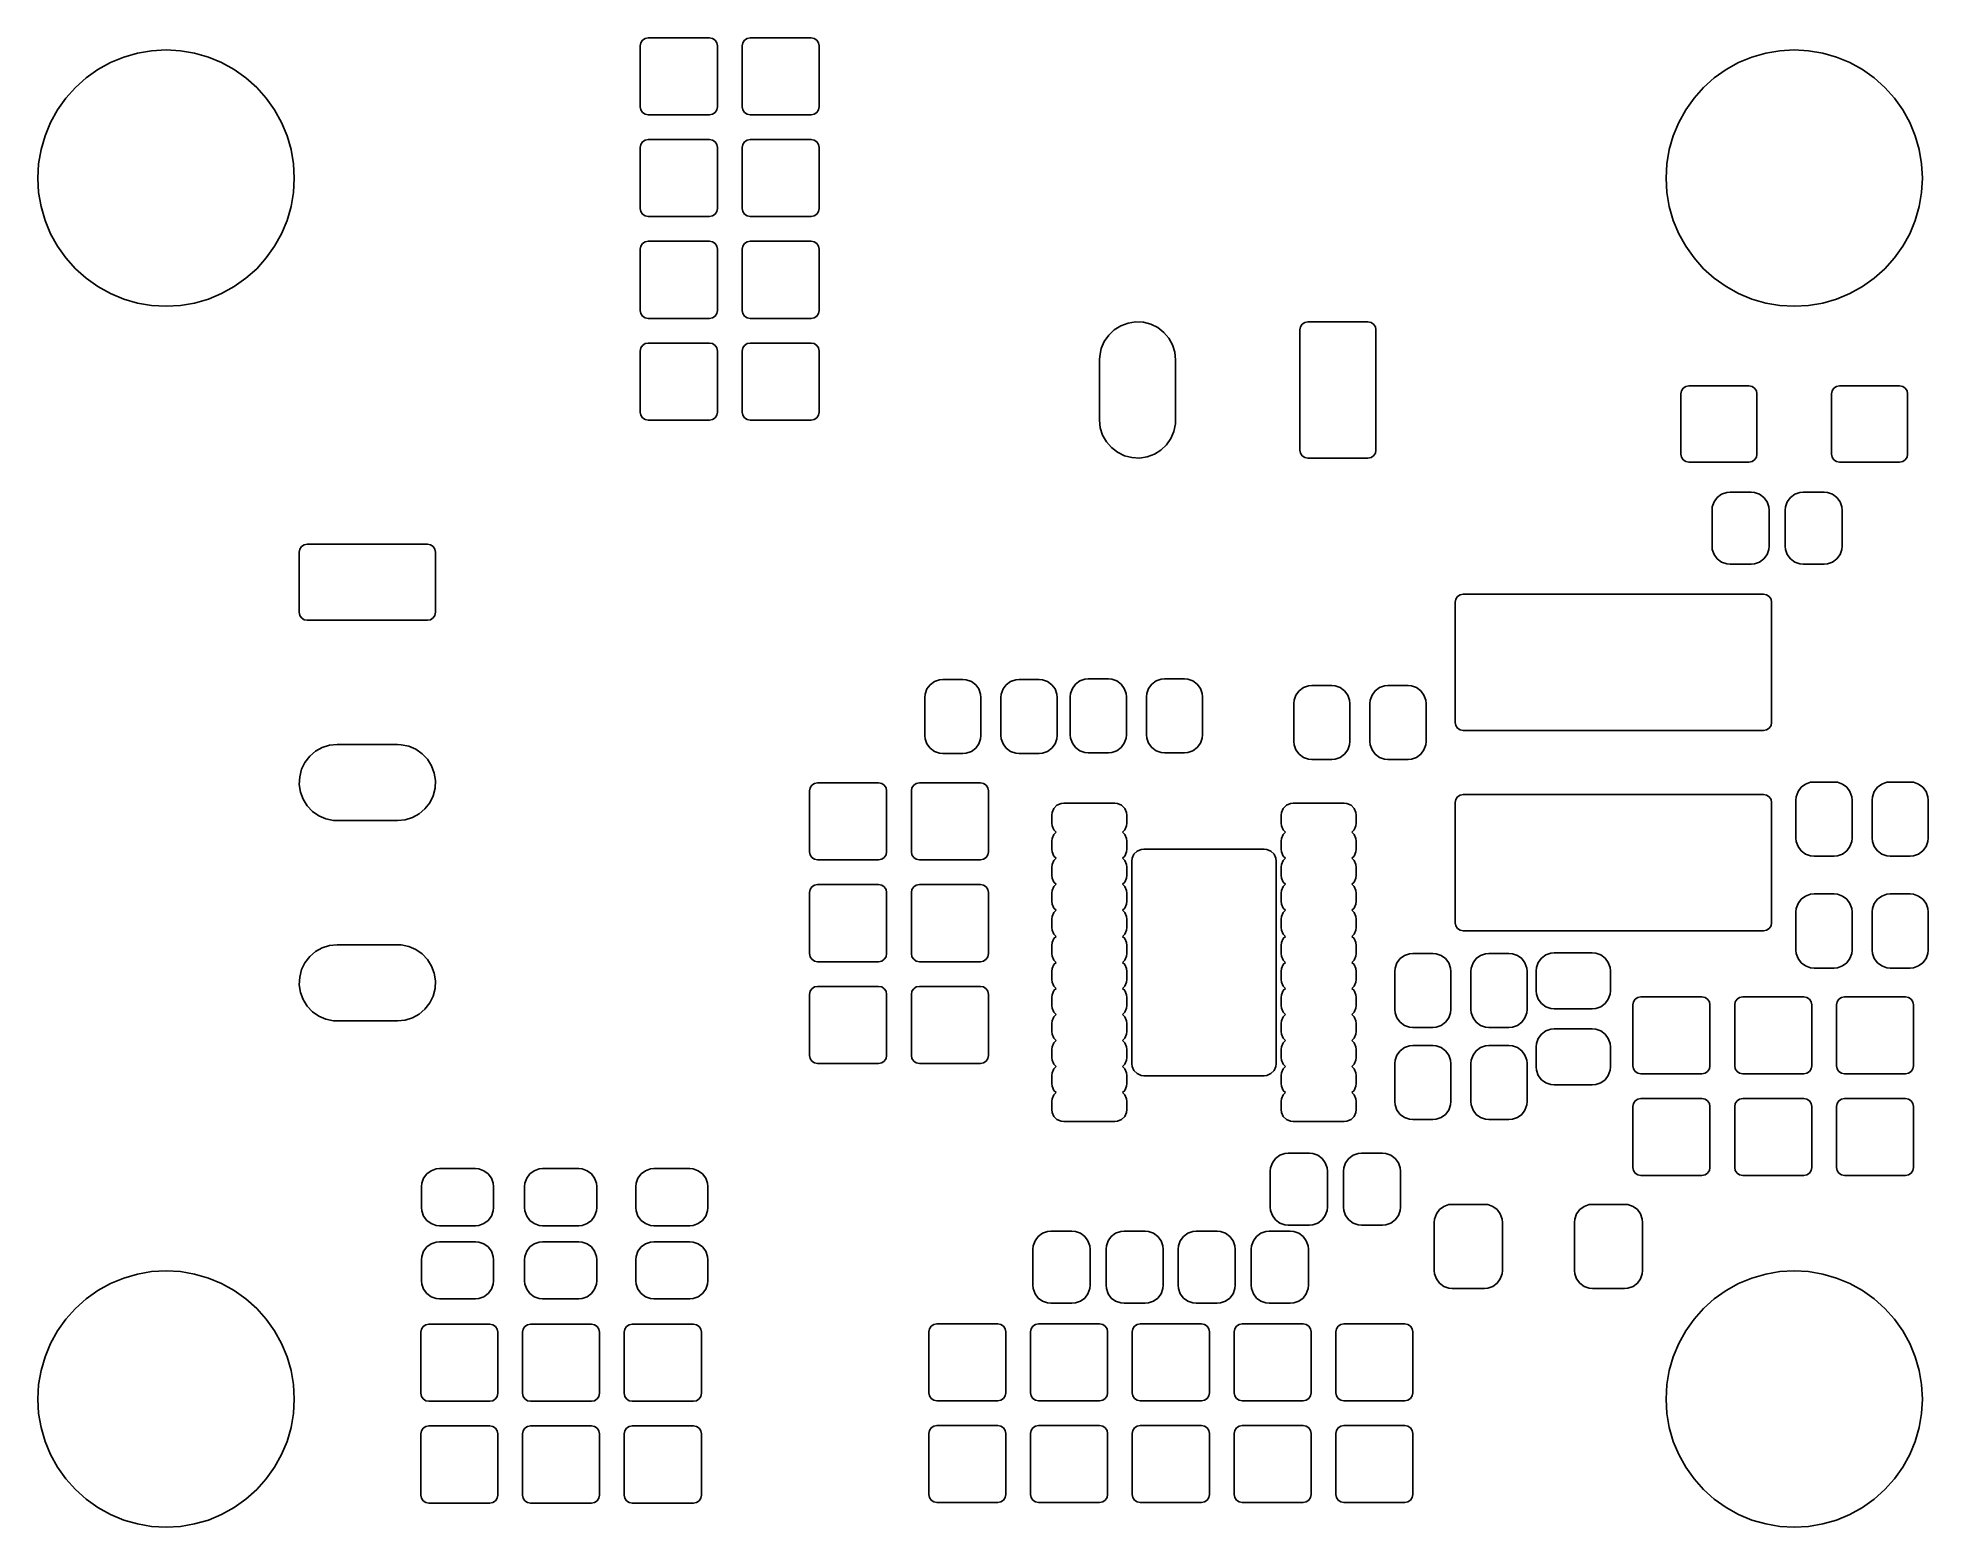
# Model space of a CAD drawing. Extents: x 0.17 to 2.02, y 0.27 to 1.74.
import ezdxf

# ---------------------------------------------------------------- set-up
doc = ezdxf.new("R2010")
doc.units = 0
doc.header["$MEASUREMENT"] = 0
doc.layers.add('BLACK', color=7, linetype='CONTINUOUS')

msp = doc.modelspace()

# ---------------------------------------------------------------- linework, layer by layer
at = {"layer": 'BLACK', "linetype": 'CONTINUOUS'}
for p, q in [((0.757402, 1.73), (0.758001, 1.73301)), ((0.757402, 1.67), (0.757402, 1.73)), ((0.758001, 1.73301), (0.759708, 1.73557)), ((0.759708, 1.73557), (0.762262, 1.73727)), ((0.762262, 1.73727), (0.765276, 1.73787)), ((0.765276, 1.73787), (0.825276, 1.73787)), ((0.825276, 1.73787), (0.828289, 1.73727)), ((0.828289, 1.73727), (0.830843, 1.73557)), ((0.830843, 1.73557), (0.83255, 1.73301)), ((0.83255, 1.73301), (0.83315, 1.73)), ((0.83315, 1.73), (0.83315, 1.67)), ((0.857402, 1.73), (0.858001, 1.73301)), ((0.857402, 1.67), (0.857402, 1.73)), ((0.858001, 1.73301), (0.859708, 1.73557)), ((0.859708, 1.73557), (0.862262, 1.73727)), ((0.862262, 1.73727), (0.865276, 1.73787)), ((0.865276, 1.73787), (0.925276, 1.73787)), ((0.925276, 1.73787), (0.928289, 1.73727)), ((0.928289, 1.73727), (0.930843, 1.73557)), ((0.930843, 1.73557), (0.93255, 1.73301)), ((0.93255, 1.73301), (0.93315, 1.73)), ((0.93315, 1.73), (0.93315, 1.67)), ((0.224311, 1.70667), (0.236676, 1.71351)), ((0.236676, 1.71351), (0.249729, 1.71891)), ((0.249729, 1.71891), (0.263304, 1.72283)), ((0.263304, 1.72283), (0.277233, 1.72519)), ((0.277233, 1.72519), (0.291339, 1.72598)), ((0.291339, 1.72598), (0.305444, 1.72519)), ((0.305444, 1.72519), (0.319373, 1.72283)), ((0.319373, 1.72283), (0.332949, 1.71891)), ((0.332949, 1.71891), (0.346001, 1.71351)), ((0.346001, 1.71351), (0.358366, 1.70667)), ((1.82431, 1.70667), (1.83668, 1.71351)), ((1.83668, 1.71351), (1.84973, 1.71891)), ((1.84973, 1.71891), (1.8633, 1.72283)), ((1.8633, 1.72283), (1.87723, 1.72519)), ((1.87723, 1.72519), (1.89134, 1.72598)), ((1.89134, 1.72598), (1.90544, 1.72519)), ((1.90544, 1.72519), (1.91937, 1.72283)), ((1.91937, 1.72283), (1.93295, 1.71891)), ((1.93295, 1.71891), (1.946, 1.71351)), ((1.946, 1.71351), (1.95837, 1.70667)), ((0.202254, 1.68908), (0.212789, 1.6985)), ((0.212789, 1.6985), (0.224311, 1.70667)), ((0.358366, 1.70667), (0.369888, 1.6985)), ((0.369888, 1.6985), (0.380423, 1.68908)), ((1.80225, 1.68908), (1.81279, 1.6985)), ((1.81279, 1.6985), (1.82431, 1.70667)), ((1.95837, 1.70667), (1.96989, 1.6985)), ((1.96989, 1.6985), (1.98042, 1.68908)), ((0.184665, 1.66703), (0.19284, 1.67855)), ((0.19284, 1.67855), (0.202254, 1.68908)), ((0.380423, 1.68908), (0.389837, 1.67855)), ((0.389837, 1.67855), (0.398012, 1.66703)), ((1.78466, 1.66703), (1.79284, 1.67855)), ((1.79284, 1.67855), (1.80225, 1.68908)), ((1.98042, 1.68908), (1.98984, 1.67855)), ((1.98984, 1.67855), (1.99801, 1.66703)), ((0.172424, 1.64161), (0.177831, 1.65466)), ((0.177831, 1.65466), (0.184665, 1.66703)), ((0.398012, 1.66703), (0.404846, 1.65466)), ((0.404846, 1.65466), (0.410253, 1.64161)), ((0.758001, 1.66699), (0.757402, 1.67)), ((0.759708, 1.66443), (0.758001, 1.66699)), ((0.762262, 1.66273), (0.759708, 1.66443)), ((0.765276, 1.66213), (0.762262, 1.66273)), ((0.825276, 1.66213), (0.765276, 1.66213)), ((0.828289, 1.66273), (0.825276, 1.66213)), ((0.830843, 1.66443), (0.828289, 1.66273)), ((0.83255, 1.66699), (0.830843, 1.66443)), ((0.83315, 1.67), (0.83255, 1.66699)), ((0.858001, 1.66699), (0.857402, 1.67)), ((0.859708, 1.66443), (0.858001, 1.66699)), ((0.862262, 1.66273), (0.859708, 1.66443)), ((0.865276, 1.66213), (0.862262, 1.66273)), ((0.925276, 1.66213), (0.865276, 1.66213)), ((0.928289, 1.66273), (0.925276, 1.66213)), ((0.930843, 1.66443), (0.928289, 1.66273)), ((0.93255, 1.66699), (0.930843, 1.66443)), ((0.93315, 1.67), (0.93255, 1.66699)), ((1.77242, 1.64161), (1.77783, 1.65466)), ((1.77783, 1.65466), (1.78466, 1.66703)), ((1.99801, 1.66703), (2.00485, 1.65466)), ((2.00485, 1.65466), (2.01025, 1.64161)), ((0.168513, 1.62803), (0.172424, 1.64161)), ((0.410253, 1.64161), (0.414164, 1.62803)), ((0.758001, 1.63301), (0.759708, 1.63557)), ((0.759708, 1.63557), (0.762262, 1.63727)), ((0.762262, 1.63727), (0.765276, 1.63787)), ((0.765276, 1.63787), (0.825276, 1.63787)), ((0.825276, 1.63787), (0.828289, 1.63727)), ((0.828289, 1.63727), (0.830843, 1.63557)), ((0.830843, 1.63557), (0.83255, 1.63301)), ((0.858001, 1.63301), (0.859708, 1.63557)), ((0.859708, 1.63557), (0.862262, 1.63727)), ((0.862262, 1.63727), (0.865276, 1.63787)), ((0.865276, 1.63787), (0.925276, 1.63787)), ((0.925276, 1.63787), (0.928289, 1.63727)), ((0.928289, 1.63727), (0.930843, 1.63557)), ((0.930843, 1.63557), (0.93255, 1.63301)), ((1.76851, 1.62803), (1.77242, 1.64161)), ((2.01025, 1.64161), (2.01416, 1.62803)), ((0.166146, 1.61411), (0.168513, 1.62803)), ((0.414164, 1.62803), (0.416531, 1.61411)), ((0.757402, 1.63), (0.758001, 1.63301)), ((0.757402, 1.57), (0.757402, 1.63)), ((0.83255, 1.63301), (0.83315, 1.63)), ((0.83315, 1.63), (0.83315, 1.57)), ((0.857402, 1.63), (0.858001, 1.63301)), ((0.857402, 1.57), (0.857402, 1.63)), ((0.93255, 1.63301), (0.93315, 1.63)), ((0.93315, 1.63), (0.93315, 1.57)), ((1.76615, 1.61411), (1.76851, 1.62803)), ((2.01416, 1.62803), (2.01653, 1.61411)), ((0.165354, 1.6), (0.166146, 1.61411)), ((0.166146, 1.58589), (0.165354, 1.6)), ((0.416531, 1.61411), (0.417323, 1.6)), ((0.417323, 1.6), (0.416531, 1.58589)), ((1.76535, 1.6), (1.76615, 1.61411)), ((1.76615, 1.58589), (1.76535, 1.6)), ((2.01653, 1.61411), (2.01732, 1.6)), ((2.01732, 1.6), (2.01653, 1.58589)), ((0.168513, 1.57197), (0.166146, 1.58589)), ((0.416531, 1.58589), (0.414164, 1.57197)), ((1.76851, 1.57197), (1.76615, 1.58589)), ((2.01653, 1.58589), (2.01416, 1.57197)), ((0.172424, 1.55839), (0.168513, 1.57197)), ((0.414164, 1.57197), (0.410253, 1.55839)), ((0.758001, 1.56699), (0.757402, 1.57)), ((0.759708, 1.56443), (0.758001, 1.56699)), ((0.762262, 1.56273), (0.759708, 1.56443)), ((0.765276, 1.56213), (0.762262, 1.56273)), ((0.825276, 1.56213), (0.765276, 1.56213)), ((0.828289, 1.56273), (0.825276, 1.56213)), ((0.830843, 1.56443), (0.828289, 1.56273)), ((0.83255, 1.56699), (0.830843, 1.56443)), ((0.83315, 1.57), (0.83255, 1.56699)), ((0.858001, 1.56699), (0.857402, 1.57)), ((0.859708, 1.56443), (0.858001, 1.56699)), ((0.862262, 1.56273), (0.859708, 1.56443)), ((0.865276, 1.56213), (0.862262, 1.56273)), ((0.925276, 1.56213), (0.865276, 1.56213)), ((0.928289, 1.56273), (0.925276, 1.56213)), ((0.930843, 1.56443), (0.928289, 1.56273)), ((0.93255, 1.56699), (0.930843, 1.56443)), ((0.93315, 1.57), (0.93255, 1.56699)), ((1.77242, 1.55839), (1.76851, 1.57197)), ((2.01416, 1.57197), (2.01025, 1.55839)), ((0.177831, 1.54534), (0.172424, 1.55839)), ((0.184665, 1.53297), (0.177831, 1.54534)), ((0.404846, 1.54534), (0.398012, 1.53297)), ((0.410253, 1.55839), (0.404846, 1.54534)), ((1.77783, 1.54534), (1.77242, 1.55839)), ((1.78466, 1.53297), (1.77783, 1.54534)), ((2.00485, 1.54534), (1.99801, 1.53297)), ((2.01025, 1.55839), (2.00485, 1.54534)), ((0.19284, 1.52145), (0.184665, 1.53297)), ((0.398012, 1.53297), (0.389837, 1.52145)), ((0.757402, 1.53), (0.758001, 1.53301)), ((0.757402, 1.47), (0.757402, 1.53)), ((0.758001, 1.53301), (0.759708, 1.53557)), ((0.759708, 1.53557), (0.762262, 1.53727)), ((0.762262, 1.53727), (0.765276, 1.53787)), ((0.765276, 1.53787), (0.825276, 1.53787)), ((0.825276, 1.53787), (0.828289, 1.53727)), ((0.828289, 1.53727), (0.830843, 1.53557)), ((0.830843, 1.53557), (0.83255, 1.53301)), ((0.83255, 1.53301), (0.83315, 1.53)), ((0.83315, 1.53), (0.83315, 1.47)), ((0.857402, 1.53), (0.858001, 1.53301)), ((0.857402, 1.47), (0.857402, 1.53)), ((0.858001, 1.53301), (0.859708, 1.53557)), ((0.859708, 1.53557), (0.862262, 1.53727)), ((0.862262, 1.53727), (0.865276, 1.53787)), ((0.865276, 1.53787), (0.925276, 1.53787)), ((0.925276, 1.53787), (0.928289, 1.53727)), ((0.928289, 1.53727), (0.930843, 1.53557)), ((0.930843, 1.53557), (0.93255, 1.53301)), ((0.93255, 1.53301), (0.93315, 1.53)), ((0.93315, 1.53), (0.93315, 1.47)), ((1.79284, 1.52145), (1.78466, 1.53297)), ((1.99801, 1.53297), (1.98984, 1.52145)), ((0.202254, 1.51092), (0.19284, 1.52145)), ((0.212789, 1.5015), (0.202254, 1.51092)), ((0.380423, 1.51092), (0.369888, 1.5015)), ((0.389837, 1.52145), (0.380423, 1.51092)), ((1.80225, 1.51092), (1.79284, 1.52145)), ((1.81279, 1.5015), (1.80225, 1.51092)), ((1.98042, 1.51092), (1.96989, 1.5015)), ((1.98984, 1.52145), (1.98042, 1.51092)), ((0.224311, 1.49333), (0.212789, 1.5015)), ((0.236676, 1.48649), (0.224311, 1.49333)), ((0.249729, 1.48109), (0.236676, 1.48649)), ((0.346001, 1.48649), (0.332949, 1.48109)), ((0.358366, 1.49333), (0.346001, 1.48649)), ((0.369888, 1.5015), (0.358366, 1.49333)), ((1.82431, 1.49333), (1.81279, 1.5015)), ((1.83668, 1.48649), (1.82431, 1.49333)), ((1.84973, 1.48109), (1.83668, 1.48649)), ((1.946, 1.48649), (1.93295, 1.48109)), ((1.95837, 1.49333), (1.946, 1.48649)), ((1.96989, 1.5015), (1.95837, 1.49333)), ((0.263304, 1.47717), (0.249729, 1.48109)), ((0.277233, 1.47481), (0.263304, 1.47717)), ((0.291339, 1.47402), (0.277233, 1.47481)), ((0.305444, 1.47481), (0.291339, 1.47402)), ((0.319373, 1.47717), (0.305444, 1.47481)), ((0.332949, 1.48109), (0.319373, 1.47717)), ((0.758001, 1.46699), (0.757402, 1.47)), ((0.83315, 1.47), (0.83255, 1.46699)), ((0.858001, 1.46699), (0.857402, 1.47)), ((0.93315, 1.47), (0.93255, 1.46699)), ((1.8633, 1.47717), (1.84973, 1.48109)), ((1.87723, 1.47481), (1.8633, 1.47717)), ((1.89134, 1.47402), (1.87723, 1.47481)), ((1.90544, 1.47481), (1.89134, 1.47402)), ((1.91937, 1.47717), (1.90544, 1.47481)), ((1.93295, 1.48109), (1.91937, 1.47717)), ((0.759708, 1.46443), (0.758001, 1.46699)), ((0.762262, 1.46273), (0.759708, 1.46443)), ((0.765276, 1.46213), (0.762262, 1.46273)), ((0.825276, 1.46213), (0.765276, 1.46213)), ((0.828289, 1.46273), (0.825276, 1.46213)), ((0.830843, 1.46443), (0.828289, 1.46273)), ((0.83255, 1.46699), (0.830843, 1.46443)), ((0.859708, 1.46443), (0.858001, 1.46699)), ((0.862262, 1.46273), (0.859708, 1.46443)), ((0.865276, 1.46213), (0.862262, 1.46273)), ((0.925276, 1.46213), (0.865276, 1.46213)), ((0.928289, 1.46273), (0.925276, 1.46213)), ((0.930843, 1.46443), (0.928289, 1.46273)), ((0.93255, 1.46699), (0.930843, 1.46443)), ((1.21768, 1.44562), (1.22317, 1.45084)), ((1.22317, 1.45084), (1.22959, 1.45484)), ((1.22959, 1.45484), (1.23669, 1.45747)), ((1.23669, 1.45747), (1.24417, 1.45861)), ((1.24417, 1.45861), (1.25173, 1.45823)), ((1.25173, 1.45823), (1.25905, 1.45633)), ((1.25905, 1.45633), (1.26585, 1.453)), ((1.26585, 1.453), (1.27183, 1.44837)), ((1.40551, 1.45079), (1.40611, 1.4538)), ((1.40551, 1.33268), (1.40551, 1.45079)), ((1.40611, 1.4538), (1.40782, 1.45636)), ((1.40782, 1.45636), (1.41037, 1.45806)), ((1.41037, 1.45806), (1.41339, 1.45866)), ((1.41339, 1.45866), (1.47244, 1.45866)), ((1.47244, 1.45866), (1.47545, 1.45806)), ((1.47545, 1.45806), (1.47801, 1.45636)), ((1.47801, 1.45636), (1.47972, 1.4538)), ((1.47972, 1.4538), (1.48031, 1.45079)), ((1.48031, 1.45079), (1.48031, 1.33268)), ((0.757402, 1.43), (0.758001, 1.43301)), ((0.758001, 1.43301), (0.759708, 1.43557)), ((0.759708, 1.43557), (0.762262, 1.43727)), ((0.762262, 1.43727), (0.765276, 1.43787)), ((0.765276, 1.43787), (0.825276, 1.43787)), ((0.825276, 1.43787), (0.828289, 1.43727)), ((0.828289, 1.43727), (0.830843, 1.43557)), ((0.830843, 1.43557), (0.83255, 1.43301)), ((0.83255, 1.43301), (0.83315, 1.43)), ((0.857402, 1.43), (0.858001, 1.43301)), ((0.858001, 1.43301), (0.859708, 1.43557)), ((0.859708, 1.43557), (0.862262, 1.43727)), ((0.862262, 1.43727), (0.865276, 1.43787)), ((0.865276, 1.43787), (0.925276, 1.43787)), ((0.925276, 1.43787), (0.928289, 1.43727)), ((0.928289, 1.43727), (0.930843, 1.43557)), ((0.930843, 1.43557), (0.93255, 1.43301)), ((0.93255, 1.43301), (0.93315, 1.43)), ((1.20885, 1.42504), (1.21038, 1.43246)), ((1.21038, 1.43246), (1.21336, 1.43941)), ((1.21336, 1.43941), (1.21768, 1.44562)), ((1.27183, 1.44837), (1.27676, 1.44263)), ((1.27676, 1.44263), (1.28043, 1.43601)), ((1.28043, 1.43601), (1.2827, 1.42879)), ((0.757402, 1.37), (0.757402, 1.43)), ((0.83315, 1.43), (0.83315, 1.37)), ((0.857402, 1.37), (0.857402, 1.43)), ((0.93315, 1.43), (0.93315, 1.37)), ((1.20866, 1.42126), (1.20885, 1.42504)), ((1.20866, 1.3622), (1.20866, 1.42126)), ((1.2827, 1.42879), (1.28346, 1.42126)), ((1.28346, 1.42126), (1.28346, 1.3622)), ((1.78052, 1.39081), (1.78223, 1.39336)), ((1.78223, 1.39336), (1.78478, 1.39507)), ((1.78478, 1.39507), (1.7878, 1.39567)), ((1.7878, 1.39567), (1.84685, 1.39567)), ((1.84685, 1.39567), (1.84986, 1.39507)), ((1.84986, 1.39507), (1.85242, 1.39336)), ((1.85242, 1.39336), (1.85413, 1.39081)), ((1.92855, 1.39081), (1.93026, 1.39336)), ((1.93026, 1.39336), (1.93281, 1.39507)), ((1.93281, 1.39507), (1.93583, 1.39567)), ((1.93583, 1.39567), (1.99488, 1.39567)), ((1.99488, 1.39567), (1.9979, 1.39507)), ((1.9979, 1.39507), (2.00045, 1.39336)), ((2.00045, 1.39336), (2.00216, 1.39081)), ((1.77992, 1.3878), (1.78052, 1.39081)), ((1.77992, 1.32874), (1.77992, 1.3878)), ((1.85413, 1.39081), (1.85472, 1.3878)), ((1.85472, 1.3878), (1.85472, 1.32874)), ((1.92795, 1.3878), (1.92855, 1.39081)), ((1.92795, 1.32874), (1.92795, 1.3878)), ((2.00216, 1.39081), (2.00276, 1.3878)), ((2.00276, 1.3878), (2.00276, 1.32874)), ((0.758001, 1.36699), (0.757402, 1.37)), ((0.759708, 1.36443), (0.758001, 1.36699)), ((0.762262, 1.36273), (0.759708, 1.36443)), ((0.765276, 1.36213), (0.762262, 1.36273)), ((0.825276, 1.36213), (0.765276, 1.36213)), ((0.828289, 1.36273), (0.825276, 1.36213)), ((0.830843, 1.36443), (0.828289, 1.36273)), ((0.83255, 1.36699), (0.830843, 1.36443)), ((0.83315, 1.37), (0.83255, 1.36699)), ((0.858001, 1.36699), (0.857402, 1.37)), ((0.859708, 1.36443), (0.858001, 1.36699)), ((0.862262, 1.36273), (0.859708, 1.36443)), ((0.865276, 1.36213), (0.862262, 1.36273)), ((0.925276, 1.36213), (0.865276, 1.36213)), ((0.928289, 1.36273), (0.925276, 1.36213)), ((0.930843, 1.36443), (0.928289, 1.36273)), ((0.93255, 1.36699), (0.930843, 1.36443)), ((0.93315, 1.37), (0.93255, 1.36699)), ((1.20943, 1.35468), (1.20866, 1.3622)), ((1.28327, 1.35842), (1.28175, 1.35101)), ((1.28346, 1.3622), (1.28327, 1.35842)), ((1.21169, 1.34746), (1.20943, 1.35468)), ((1.21537, 1.34084), (1.21169, 1.34746)), ((1.22029, 1.3351), (1.21537, 1.34084)), ((1.27444, 1.33784), (1.26896, 1.33263)), ((1.27876, 1.34405), (1.27444, 1.33784)), ((1.28175, 1.35101), (1.27876, 1.34405)), ((1.22628, 1.33046), (1.22029, 1.3351)), ((1.23307, 1.32713), (1.22628, 1.33046)), ((1.2404, 1.32523), (1.23307, 1.32713)), ((1.24796, 1.32485), (1.2404, 1.32523)), ((1.25544, 1.326), (1.24796, 1.32485)), ((1.26253, 1.32863), (1.25544, 1.326)), ((1.26896, 1.33263), (1.26253, 1.32863)), ((1.40611, 1.32966), (1.40551, 1.33268)), ((1.40782, 1.32711), (1.40611, 1.32966)), ((1.41037, 1.3254), (1.40782, 1.32711)), ((1.41339, 1.3248), (1.41037, 1.3254)), ((1.47244, 1.3248), (1.41339, 1.3248)), ((1.47545, 1.3254), (1.47244, 1.3248)), ((1.47801, 1.32711), (1.47545, 1.3254)), ((1.47972, 1.32966), (1.47801, 1.32711)), ((1.48031, 1.33268), (1.47972, 1.32966)), ((1.78052, 1.32573), (1.77992, 1.32874)), ((1.78223, 1.32317), (1.78052, 1.32573)), ((1.78478, 1.32147), (1.78223, 1.32317)), ((1.7878, 1.32087), (1.78478, 1.32147)), ((1.84685, 1.32087), (1.7878, 1.32087)), ((1.84986, 1.32147), (1.84685, 1.32087)), ((1.85242, 1.32317), (1.84986, 1.32147)), ((1.85413, 1.32573), (1.85242, 1.32317)), ((1.85472, 1.32874), (1.85413, 1.32573)), ((1.92855, 1.32573), (1.92795, 1.32874)), ((1.93026, 1.32317), (1.92855, 1.32573)), ((1.93281, 1.32147), (1.93026, 1.32317)), ((1.93583, 1.32087), (1.93281, 1.32147)), ((1.99488, 1.32087), (1.93583, 1.32087)), ((1.9979, 1.32147), (1.99488, 1.32087)), ((2.00045, 1.32317), (1.9979, 1.32147)), ((2.00216, 1.32573), (2.00045, 1.32317)), ((2.00276, 1.32874), (2.00216, 1.32573)), ((1.81084, 1.27692), (1.81258, 1.2819)), ((1.81258, 1.2819), (1.81572, 1.28615)), ((1.81572, 1.28615), (1.81997, 1.28929)), ((1.81997, 1.28929), (1.82495, 1.29103)), ((1.82495, 1.29103), (1.82825, 1.29134)), ((1.82825, 1.29134), (1.84892, 1.29134)), ((1.84892, 1.29134), (1.85221, 1.29103)), ((1.85221, 1.29103), (1.8572, 1.28929)), ((1.8572, 1.28929), (1.86144, 1.28615)), ((1.86144, 1.28615), (1.86458, 1.2819)), ((1.86458, 1.2819), (1.86633, 1.27692)), ((1.88269, 1.27692), (1.88443, 1.2819)), ((1.88443, 1.2819), (1.88757, 1.28615)), ((1.88757, 1.28615), (1.89182, 1.28929)), ((1.89182, 1.28929), (1.8968, 1.29103)), ((1.8968, 1.29103), (1.9001, 1.29134)), ((1.9001, 1.29134), (1.92077, 1.29134)), ((1.92077, 1.29134), (1.92406, 1.29103)), ((1.92406, 1.29103), (1.92905, 1.28929)), ((1.92905, 1.28929), (1.9333, 1.28615)), ((1.9333, 1.28615), (1.93643, 1.2819)), ((1.93643, 1.2819), (1.93818, 1.27692)), ((1.81053, 1.27362), (1.81084, 1.27692)), ((1.81053, 1.23819), (1.81053, 1.27362)), ((1.86633, 1.27692), (1.86663, 1.27362)), ((1.86663, 1.27362), (1.86663, 1.23819)), ((1.88238, 1.27362), (1.88269, 1.27692)), ((1.88238, 1.23819), (1.88238, 1.27362)), ((1.93818, 1.27692), (1.93848, 1.27362)), ((1.93848, 1.27362), (1.93848, 1.23819)), ((0.422244, 1.23228), (0.422843, 1.2353)), ((0.422244, 1.17323), (0.422244, 1.23228)), ((0.422843, 1.2353), (0.42455, 1.23785)), ((0.42455, 1.23785), (0.427105, 1.23956)), ((0.427105, 1.23956), (0.430118, 1.24016)), ((0.430118, 1.24016), (0.548228, 1.24016)), ((0.548228, 1.24016), (0.551242, 1.23956)), ((0.551242, 1.23956), (0.553796, 1.23785)), ((0.553796, 1.23785), (0.555503, 1.2353)), ((0.555503, 1.2353), (0.556102, 1.23228)), ((0.556102, 1.23228), (0.556102, 1.17323)), ((1.81084, 1.2349), (1.81053, 1.23819)), ((1.81258, 1.22991), (1.81084, 1.2349)), ((1.81572, 1.22566), (1.81258, 1.22991)), ((1.86458, 1.22991), (1.86144, 1.22566)), ((1.86633, 1.2349), (1.86458, 1.22991)), ((1.86663, 1.23819), (1.86633, 1.2349)), ((1.88269, 1.2349), (1.88238, 1.23819)), ((1.88443, 1.22991), (1.88269, 1.2349)), ((1.88757, 1.22566), (1.88443, 1.22991)), ((1.93643, 1.22991), (1.9333, 1.22566)), ((1.93818, 1.2349), (1.93643, 1.22991)), ((1.93848, 1.23819), (1.93818, 1.2349)), ((1.81997, 1.22253), (1.81572, 1.22566)), ((1.82495, 1.22078), (1.81997, 1.22253)), ((1.82825, 1.22047), (1.82495, 1.22078)), ((1.84892, 1.22047), (1.82825, 1.22047)), ((1.85221, 1.22078), (1.84892, 1.22047)), ((1.8572, 1.22253), (1.85221, 1.22078)), ((1.86144, 1.22566), (1.8572, 1.22253)), ((1.89182, 1.22253), (1.88757, 1.22566)), ((1.8968, 1.22078), (1.89182, 1.22253)), ((1.9001, 1.22047), (1.8968, 1.22078)), ((1.92077, 1.22047), (1.9001, 1.22047)), ((1.92406, 1.22078), (1.92077, 1.22047)), ((1.92905, 1.22253), (1.92406, 1.22078)), ((1.9333, 1.22566), (1.92905, 1.22253)), ((1.56038, 1.18864), (1.56293, 1.19035)), ((1.56293, 1.19035), (1.56594, 1.19094)), ((1.56594, 1.19094), (1.86122, 1.19094)), ((1.86122, 1.19094), (1.86423, 1.19035)), ((1.86423, 1.19035), (1.86679, 1.18864)), ((0.422843, 1.17022), (0.422244, 1.17323)), ((0.556102, 1.17323), (0.555503, 1.17022)), ((1.55807, 1.18307), (1.55867, 1.18608)), ((1.55807, 1.06496), (1.55807, 1.18307)), ((1.55867, 1.18608), (1.56038, 1.18864)), ((1.86679, 1.18864), (1.8685, 1.18608)), ((1.8685, 1.18608), (1.86909, 1.18307)), ((1.86909, 1.18307), (1.86909, 1.06496)), ((0.42455, 1.16766), (0.422843, 1.17022)), ((0.427105, 1.16595), (0.42455, 1.16766)), ((0.430118, 1.16535), (0.427105, 1.16595)), ((0.548228, 1.16535), (0.430118, 1.16535)), ((0.551242, 1.16595), (0.548228, 1.16535)), ((0.553796, 1.16766), (0.551242, 1.16595)), ((0.555503, 1.17022), (0.553796, 1.16766)), ((1.03735, 1.09286), (1.03909, 1.09785)), ((1.03909, 1.09785), (1.04223, 1.10209)), ((1.04223, 1.10209), (1.04648, 1.10523)), ((1.04648, 1.10523), (1.05146, 1.10697)), ((1.05146, 1.10697), (1.05476, 1.10728)), ((1.05476, 1.10728), (1.07444, 1.10728)), ((1.07444, 1.10728), (1.07773, 1.10697)), ((1.07773, 1.10697), (1.08272, 1.10523)), ((1.08272, 1.10523), (1.08697, 1.10209)), ((1.08697, 1.10209), (1.0901, 1.09785)), ((1.0901, 1.09785), (1.09185, 1.09286)), ((1.11215, 1.09286), (1.1139, 1.09785)), ((1.1139, 1.09785), (1.11703, 1.10209)), ((1.11703, 1.10209), (1.12128, 1.10523)), ((1.12128, 1.10523), (1.12627, 1.10697)), ((1.12627, 1.10697), (1.12956, 1.10728)), ((1.12956, 1.10728), (1.14924, 1.10728)), ((1.14924, 1.10728), (1.15254, 1.10697)), ((1.15254, 1.10697), (1.15752, 1.10523)), ((1.15752, 1.10523), (1.16177, 1.10209)), ((1.16177, 1.10209), (1.16491, 1.09785)), ((1.16491, 1.09785), (1.16665, 1.09286)), ((1.18023, 1.09345), (1.18197, 1.09844)), ((1.18197, 1.09844), (1.18511, 1.10268)), ((1.18511, 1.10268), (1.18936, 1.10582)), ((1.18936, 1.10582), (1.19434, 1.10757)), ((1.19434, 1.10757), (1.19764, 1.10787)), ((1.19764, 1.10787), (1.21732, 1.10787)), ((1.21732, 1.10787), (1.22062, 1.10757)), ((1.22062, 1.10757), (1.2256, 1.10582)), ((1.2256, 1.10582), (1.22985, 1.10268)), ((1.22985, 1.10268), (1.23299, 1.09844)), ((1.23299, 1.09844), (1.23473, 1.09345)), ((1.25503, 1.09345), (1.25678, 1.09844)), ((1.25678, 1.09844), (1.25991, 1.10268)), ((1.25991, 1.10268), (1.26416, 1.10582)), ((1.26416, 1.10582), (1.26915, 1.10757)), ((1.26915, 1.10757), (1.27244, 1.10787)), ((1.27244, 1.10787), (1.29213, 1.10787)), ((1.29213, 1.10787), (1.29542, 1.10757)), ((1.29542, 1.10757), (1.3004, 1.10582)), ((1.3004, 1.10582), (1.30465, 1.10268)), ((1.30465, 1.10268), (1.30779, 1.09844)), ((1.30779, 1.09844), (1.30953, 1.09345)), ((1.40166, 1.09194), (1.4048, 1.09619)), ((1.4048, 1.09619), (1.40904, 1.09932)), ((1.40904, 1.09932), (1.41403, 1.10107)), ((1.41403, 1.10107), (1.41732, 1.10138)), ((1.41732, 1.10138), (1.43701, 1.10138)), ((1.43701, 1.10138), (1.4403, 1.10107)), ((1.4403, 1.10107), (1.44529, 1.09932)), ((1.44529, 1.09932), (1.44954, 1.09619)), ((1.44954, 1.09619), (1.45267, 1.09194)), ((1.47646, 1.09194), (1.4796, 1.09619)), ((1.4796, 1.09619), (1.48385, 1.09932)), ((1.48385, 1.09932), (1.48883, 1.10107)), ((1.48883, 1.10107), (1.49213, 1.10138)), ((1.49213, 1.10138), (1.51181, 1.10138)), ((1.51181, 1.10138), (1.5151, 1.10107)), ((1.5151, 1.10107), (1.52009, 1.09932)), ((1.52009, 1.09932), (1.52434, 1.09619)), ((1.52434, 1.09619), (1.52747, 1.09194)), ((1.03704, 1.08957), (1.03735, 1.09286)), ((1.03704, 1.05217), (1.03704, 1.08957)), ((1.09185, 1.09286), (1.09216, 1.08957)), ((1.09216, 1.08957), (1.09216, 1.05217)), ((1.11184, 1.08957), (1.11215, 1.09286)), ((1.11184, 1.05217), (1.11184, 1.08957)), ((1.16665, 1.09286), (1.16696, 1.08957)), ((1.16696, 1.08957), (1.16696, 1.05217)), ((1.17992, 1.09016), (1.18023, 1.09345)), ((1.17992, 1.05276), (1.17992, 1.09016)), ((1.23473, 1.09345), (1.23504, 1.09016)), ((1.23504, 1.09016), (1.23504, 1.05276)), ((1.25472, 1.09016), (1.25503, 1.09345)), ((1.25472, 1.05276), (1.25472, 1.09016)), ((1.30953, 1.09345), (1.30984, 1.09016)), ((1.30984, 1.09016), (1.30984, 1.05276)), ((1.39961, 1.08366), (1.39992, 1.08696)), ((1.39961, 1.04626), (1.39961, 1.08366)), ((1.39992, 1.08696), (1.40166, 1.09194)), ((1.45267, 1.09194), (1.45442, 1.08696)), ((1.45442, 1.08696), (1.45472, 1.08366)), ((1.45472, 1.08366), (1.45472, 1.04626)), ((1.47441, 1.08366), (1.47472, 1.08696)), ((1.47441, 1.04626), (1.47441, 1.08366)), ((1.47472, 1.08696), (1.47646, 1.09194)), ((1.52747, 1.09194), (1.52922, 1.08696)), ((1.52922, 1.08696), (1.52953, 1.08366)), ((1.52953, 1.08366), (1.52953, 1.04626)), ((1.55867, 1.06195), (1.55807, 1.06496)), ((1.56038, 1.05939), (1.55867, 1.06195)), ((1.56293, 1.05769), (1.56038, 1.05939)), ((1.86679, 1.05939), (1.86423, 1.05769)), ((1.8685, 1.06195), (1.86679, 1.05939)), ((1.86909, 1.06496), (1.8685, 1.06195)), ((0.438279, 1.0366), (0.444896, 1.04028)), ((0.444896, 1.04028), (0.452117, 1.04254)), ((0.452117, 1.04254), (0.459646, 1.04331)), ((0.459646, 1.04331), (0.518701, 1.04331)), ((0.518701, 1.04331), (0.522485, 1.04312)), ((0.522485, 1.04312), (0.529897, 1.04159)), ((0.529897, 1.04159), (0.536852, 1.03861)), ((1.03735, 1.04887), (1.03704, 1.05217)), ((1.03909, 1.04389), (1.03735, 1.04887)), ((1.04223, 1.03964), (1.03909, 1.04389)), ((1.0901, 1.04389), (1.08697, 1.03964)), ((1.09185, 1.04887), (1.0901, 1.04389)), ((1.09216, 1.05217), (1.09185, 1.04887)), ((1.11215, 1.04887), (1.11184, 1.05217)), ((1.1139, 1.04389), (1.11215, 1.04887)), ((1.11703, 1.03964), (1.1139, 1.04389)), ((1.16491, 1.04389), (1.16177, 1.03964)), ((1.16665, 1.04887), (1.16491, 1.04389)), ((1.16696, 1.05217), (1.16665, 1.04887)), ((1.18023, 1.04946), (1.17992, 1.05276)), ((1.18197, 1.04448), (1.18023, 1.04946)), ((1.18511, 1.04023), (1.18197, 1.04448)), ((1.23299, 1.04448), (1.22985, 1.04023)), ((1.23473, 1.04946), (1.23299, 1.04448)), ((1.23504, 1.05276), (1.23473, 1.04946)), ((1.25503, 1.04946), (1.25472, 1.05276)), ((1.25678, 1.04448), (1.25503, 1.04946)), ((1.25991, 1.04023), (1.25678, 1.04448)), ((1.30779, 1.04448), (1.30465, 1.04023)), ((1.30953, 1.04946), (1.30779, 1.04448)), ((1.30984, 1.05276), (1.30953, 1.04946)), ((1.39992, 1.04297), (1.39961, 1.04626)), ((1.40166, 1.03798), (1.39992, 1.04297)), ((1.45442, 1.04297), (1.45267, 1.03798)), ((1.45472, 1.04626), (1.45442, 1.04297)), ((1.47472, 1.04297), (1.47441, 1.04626)), ((1.47646, 1.03798), (1.47472, 1.04297)), ((1.52922, 1.04297), (1.52747, 1.03798)), ((1.52953, 1.04626), (1.52922, 1.04297)), ((1.56594, 1.05709), (1.56293, 1.05769)), ((1.86122, 1.05709), (1.56594, 1.05709)), ((1.86423, 1.05769), (1.86122, 1.05709)), ((0.424572, 1.0189), (0.427905, 1.02569)), ((0.427905, 1.02569), (0.432537, 1.03167)), ((0.432537, 1.03167), (0.438279, 1.0366)), ((0.536852, 1.03861), (0.543063, 1.03428)), ((0.543063, 1.03428), (0.548277, 1.0288)), ((0.548277, 1.0288), (0.55228, 1.02238)), ((0.55228, 1.02238), (0.554908, 1.01528)), ((1.04648, 1.0365), (1.04223, 1.03964)), ((1.05146, 1.03476), (1.04648, 1.0365)), ((1.05476, 1.03445), (1.05146, 1.03476)), ((1.07444, 1.03445), (1.05476, 1.03445)), ((1.07773, 1.03476), (1.07444, 1.03445)), ((1.08272, 1.0365), (1.07773, 1.03476)), ((1.08697, 1.03964), (1.08272, 1.0365)), ((1.12128, 1.0365), (1.11703, 1.03964)), ((1.12627, 1.03476), (1.12128, 1.0365)), ((1.12956, 1.03445), (1.12627, 1.03476)), ((1.14924, 1.03445), (1.12956, 1.03445)), ((1.15254, 1.03476), (1.14924, 1.03445)), ((1.15752, 1.0365), (1.15254, 1.03476)), ((1.16177, 1.03964), (1.15752, 1.0365)), ((1.18936, 1.03709), (1.18511, 1.04023)), ((1.19434, 1.03535), (1.18936, 1.03709)), ((1.19764, 1.03504), (1.19434, 1.03535)), ((1.21732, 1.03504), (1.19764, 1.03504)), ((1.22062, 1.03535), (1.21732, 1.03504)), ((1.2256, 1.03709), (1.22062, 1.03535)), ((1.22985, 1.04023), (1.2256, 1.03709)), ((1.26416, 1.03709), (1.25991, 1.04023)), ((1.26915, 1.03535), (1.26416, 1.03709)), ((1.27244, 1.03504), (1.26915, 1.03535)), ((1.29213, 1.03504), (1.27244, 1.03504)), ((1.29542, 1.03535), (1.29213, 1.03504)), ((1.3004, 1.03709), (1.29542, 1.03535)), ((1.30465, 1.04023), (1.3004, 1.03709)), ((1.4048, 1.03373), (1.40166, 1.03798)), ((1.40904, 1.0306), (1.4048, 1.03373)), ((1.41403, 1.02885), (1.40904, 1.0306)), ((1.41732, 1.02854), (1.41403, 1.02885)), ((1.43701, 1.02854), (1.41732, 1.02854)), ((1.4403, 1.02885), (1.43701, 1.02854)), ((1.44529, 1.0306), (1.4403, 1.02885)), ((1.44954, 1.03373), (1.44529, 1.0306)), ((1.45267, 1.03798), (1.44954, 1.03373)), ((1.4796, 1.03373), (1.47646, 1.03798)), ((1.48385, 1.0306), (1.4796, 1.03373)), ((1.48883, 1.02885), (1.48385, 1.0306)), ((1.49213, 1.02854), (1.48883, 1.02885)), ((1.51181, 1.02854), (1.49213, 1.02854)), ((1.5151, 1.02885), (1.51181, 1.02854)), ((1.52009, 1.0306), (1.5151, 1.02885)), ((1.52434, 1.03373), (1.52009, 1.0306)), ((1.52747, 1.03798), (1.52434, 1.03373)), ((0.422292, 1.00401), (0.422675, 1.01157)), ((0.423438, 0.996531), (0.422292, 1.00401)), ((0.422675, 1.01157), (0.424572, 1.0189)), ((0.554908, 1.01528), (0.556054, 1.0078)), ((0.556054, 1.0078), (0.555671, 1.00024)), ((0.92434, 1.00073), (0.926046, 1.00328)), ((0.926046, 1.00328), (0.928601, 1.00499)), ((0.928601, 1.00499), (0.931614, 1.00559)), ((0.931614, 1.00559), (0.991614, 1.00559)), ((0.991614, 1.00559), (0.994627, 1.00499)), ((0.994627, 1.00499), (0.997182, 1.00328)), ((0.997182, 1.00328), (0.998889, 1.00073)), ((1.02434, 1.00073), (1.02605, 1.00328)), ((1.02605, 1.00328), (1.0286, 1.00499)), ((1.0286, 1.00499), (1.03161, 1.00559)), ((1.03161, 1.00559), (1.09161, 1.00559)), ((1.09161, 1.00559), (1.09463, 1.00499)), ((1.09463, 1.00499), (1.09718, 1.00328)), ((1.09718, 1.00328), (1.09889, 1.00073)), ((1.89823, 1.00123), (1.90248, 1.00436)), ((1.90248, 1.00436), (1.90746, 1.00611)), ((1.90746, 1.00611), (1.91076, 1.00642)), ((1.91076, 1.00642), (1.93044, 1.00642)), ((1.93044, 1.00642), (1.93373, 1.00611)), ((1.93373, 1.00611), (1.93872, 1.00436)), ((1.93872, 1.00436), (1.94297, 1.00123)), ((1.97303, 1.00123), (1.97728, 1.00436)), ((1.97728, 1.00436), (1.98227, 1.00611)), ((1.98227, 1.00611), (1.98556, 1.00642)), ((1.98556, 1.00642), (2.00524, 1.00642)), ((2.00524, 1.00642), (2.00854, 1.00611)), ((2.00854, 1.00611), (2.01352, 1.00436)), ((2.01352, 1.00436), (2.01777, 1.00123)), ((0.426066, 0.989434), (0.423438, 0.996531)), ((0.430069, 0.983012), (0.426066, 0.989434)), ((0.550441, 0.986121), (0.545809, 0.980137)), ((0.553774, 0.992916), (0.550441, 0.986121)), ((0.555671, 1.00024), (0.553774, 0.992916)), ((0.92374, 0.997717), (0.92434, 1.00073)), ((0.92374, 0.937717), (0.92374, 0.997717)), ((0.998889, 1.00073), (0.999488, 0.997717)), ((0.999488, 0.997717), (0.999488, 0.937717)), ((1.02374, 0.997717), (1.02434, 1.00073)), ((1.02374, 0.937717), (1.02374, 0.997717)), ((1.09889, 1.00073), (1.09949, 0.997717)), ((1.09949, 0.997717), (1.09949, 0.937717)), ((1.16685, 0.983563), (1.17082, 0.985316)), ((1.17082, 0.985316), (1.17352, 0.98563)), ((1.17352, 0.98563), (1.22372, 0.98563)), ((1.22372, 0.98563), (1.22642, 0.985316)), ((1.22642, 0.985316), (1.2304, 0.983563)), ((1.39224, 0.983563), (1.39621, 0.985316)), ((1.39621, 0.985316), (1.39892, 0.98563)), ((1.39892, 0.98563), (1.44911, 0.98563)), ((1.44911, 0.98563), (1.45182, 0.985316)), ((1.45182, 0.985316), (1.45579, 0.983563)), ((1.55807, 0.98622), (1.55867, 0.989234)), ((1.55807, 0.86811), (1.55807, 0.98622)), ((1.55867, 0.989234), (1.56038, 0.991788)), ((1.56038, 0.991788), (1.56293, 0.993495)), ((1.56293, 0.993495), (1.56594, 0.994094)), ((1.56594, 0.994094), (1.86122, 0.994094)), ((1.86122, 0.994094), (1.86423, 0.993495)), ((1.86423, 0.993495), (1.86679, 0.991788)), ((1.86679, 0.991788), (1.8685, 0.989234)), ((1.8685, 0.989234), (1.86909, 0.98622)), ((1.86909, 0.98622), (1.86909, 0.86811)), ((1.89304, 0.988701), (1.89335, 0.991994)), ((1.89304, 0.951299), (1.89304, 0.988701)), ((1.89335, 0.991994), (1.89509, 0.996979)), ((1.89509, 0.996979), (1.89823, 1.00123)), ((1.94297, 1.00123), (1.9461, 0.996979)), ((1.9461, 0.996979), (1.94785, 0.991994)), ((1.94785, 0.991994), (1.94816, 0.988701)), ((1.94816, 0.988701), (1.94816, 0.951299)), ((1.96784, 0.988701), (1.96815, 0.991994)), ((1.96784, 0.951299), (1.96784, 0.988701)), ((1.96815, 0.991994), (1.9699, 0.996979)), ((1.9699, 0.996979), (1.97303, 1.00123)), ((2.01777, 1.00123), (2.02091, 0.996979)), ((2.02091, 0.996979), (2.02265, 0.991994)), ((2.02265, 0.991994), (2.02296, 0.988701)), ((2.02296, 0.988701), (2.02296, 0.951299)), ((0.435283, 0.977527), (0.430069, 0.983012)), ((0.441495, 0.973204), (0.435283, 0.977527)), ((0.448449, 0.970219), (0.441495, 0.973204)), ((0.455862, 0.968696), (0.448449, 0.970219)), ((0.459646, 0.968504), (0.455862, 0.968696)), ((0.518701, 0.968504), (0.459646, 0.968504)), ((0.52623, 0.96927), (0.518701, 0.968504)), ((0.53345, 0.971535), (0.52623, 0.96927)), ((0.540067, 0.975208), (0.53345, 0.971535)), ((0.545809, 0.980137), (0.540067, 0.975208)), ((1.16171, 0.973819), (1.16203, 0.976523)), ((1.16171, 0.965945), (1.16171, 0.973819)), ((1.16203, 0.976523), (1.16378, 0.980494)), ((1.16378, 0.980494), (1.16685, 0.983563)), ((1.2304, 0.983563), (1.23346, 0.980494)), ((1.23346, 0.980494), (1.23522, 0.976523)), ((1.23522, 0.976523), (1.23553, 0.973819)), ((1.23553, 0.973819), (1.23553, 0.965945)), ((1.38711, 0.973819), (1.38742, 0.976523)), ((1.38711, 0.965945), (1.38711, 0.973819)), ((1.38742, 0.976523), (1.38917, 0.980494)), ((1.38917, 0.980494), (1.39224, 0.983563)), ((1.45579, 0.983563), (1.45886, 0.980494)), ((1.45886, 0.980494), (1.46061, 0.976523)), ((1.46061, 0.976523), (1.46093, 0.973819)), ((1.46093, 0.973819), (1.46093, 0.965945)), ((1.16203, 0.963241), (1.16171, 0.965945)), ((1.16171, 0.948228), (1.16203, 0.950932)), ((1.16171, 0.940354), (1.16171, 0.948228)), ((1.16378, 0.95927), (1.16203, 0.963241)), ((1.16203, 0.950932), (1.16378, 0.954903)), ((1.16596, 0.957087), (1.16378, 0.95927)), ((1.16378, 0.954903), (1.16596, 0.957087)), ((1.23346, 0.95927), (1.23128, 0.957087)), ((1.23128, 0.957087), (1.23346, 0.954903)), ((1.23522, 0.963241), (1.23346, 0.95927)), ((1.23346, 0.954903), (1.23522, 0.950932)), ((1.23553, 0.965945), (1.23522, 0.963241)), ((1.23522, 0.950932), (1.23553, 0.948228)), ((1.23553, 0.948228), (1.23553, 0.940354)), ((1.38742, 0.963241), (1.38711, 0.965945)), ((1.38711, 0.948228), (1.38742, 0.950932)), ((1.38711, 0.940354), (1.38711, 0.948228)), ((1.38917, 0.95927), (1.38742, 0.963241)), ((1.38742, 0.950932), (1.38917, 0.954903)), ((1.39136, 0.957087), (1.38917, 0.95927)), ((1.38917, 0.954903), (1.39136, 0.957087)), ((1.45886, 0.95927), (1.45667, 0.957087)), ((1.45667, 0.957087), (1.45886, 0.954903)), ((1.46061, 0.963241), (1.45886, 0.95927)), ((1.45886, 0.954903), (1.46061, 0.950932)), ((1.46093, 0.965945), (1.46061, 0.963241)), ((1.46061, 0.950932), (1.46093, 0.948228)), ((1.46093, 0.948228), (1.46093, 0.940354)), ((1.89335, 0.948006), (1.89304, 0.951299)), ((1.89509, 0.943021), (1.89335, 0.948006)), ((1.94785, 0.948006), (1.9461, 0.943021)), ((1.94816, 0.951299), (1.94785, 0.948006)), ((1.96815, 0.948006), (1.96784, 0.951299)), ((1.9699, 0.943021), (1.96815, 0.948006)), ((2.02265, 0.948006), (2.02091, 0.943021)), ((2.02296, 0.951299), (2.02265, 0.948006)), ((0.92434, 0.934703), (0.92374, 0.937717)), ((0.926046, 0.932149), (0.92434, 0.934703)), ((0.928601, 0.930442), (0.926046, 0.932149)), ((0.931614, 0.929843), (0.928601, 0.930442)), ((0.991614, 0.929843), (0.931614, 0.929843)), ((0.994627, 0.930442), (0.991614, 0.929843)), ((0.997182, 0.932149), (0.994627, 0.930442)), ((0.998889, 0.934703), (0.997182, 0.932149)), ((0.999488, 0.937717), (0.998889, 0.934703)), ((1.02434, 0.934703), (1.02374, 0.937717)), ((1.02605, 0.932149), (1.02434, 0.934703)), ((1.0286, 0.930442), (1.02605, 0.932149)), ((1.03161, 0.929843), (1.0286, 0.930442)), ((1.09161, 0.929843), (1.03161, 0.929843)), ((1.09463, 0.930442), (1.09161, 0.929843)), ((1.09718, 0.932149), (1.09463, 0.930442)), ((1.09889, 0.934703), (1.09718, 0.932149)), ((1.09949, 0.937717), (1.09889, 0.934703)), ((1.16203, 0.93765), (1.16171, 0.940354)), ((1.16378, 0.933679), (1.16203, 0.93765)), ((1.16203, 0.925342), (1.16378, 0.929313)), ((1.16596, 0.931496), (1.16378, 0.933679)), ((1.16378, 0.929313), (1.16596, 0.931496)), ((1.23346, 0.933679), (1.23128, 0.931496)), ((1.23128, 0.931496), (1.23346, 0.929313)), ((1.23522, 0.93765), (1.23346, 0.933679)), ((1.23346, 0.929313), (1.23522, 0.925342)), ((1.23553, 0.940354), (1.23522, 0.93765)), ((1.24045, 0.92874), (1.24077, 0.931444)), ((1.24077, 0.931444), (1.24252, 0.935415)), ((1.24252, 0.935415), (1.24559, 0.938484)), ((1.24559, 0.938484), (1.24956, 0.940237)), ((1.24956, 0.940237), (1.25226, 0.940551)), ((1.25226, 0.940551), (1.37037, 0.940551)), ((1.37037, 0.940551), (1.37308, 0.940237)), ((1.37308, 0.940237), (1.37705, 0.938484)), ((1.37705, 0.938484), (1.38012, 0.935415)), ((1.38012, 0.935415), (1.38187, 0.931444)), ((1.38187, 0.931444), (1.38219, 0.92874)), ((1.38742, 0.93765), (1.38711, 0.940354)), ((1.38917, 0.933679), (1.38742, 0.93765)), ((1.38742, 0.925342), (1.38917, 0.929313)), ((1.39136, 0.931496), (1.38917, 0.933679)), ((1.38917, 0.929313), (1.39136, 0.931496)), ((1.45886, 0.933679), (1.45667, 0.931496)), ((1.45667, 0.931496), (1.45886, 0.929313)), ((1.46061, 0.93765), (1.45886, 0.933679)), ((1.45886, 0.929313), (1.46061, 0.925342)), ((1.46093, 0.940354), (1.46061, 0.93765)), ((1.89823, 0.938772), (1.89509, 0.943021)), ((1.90248, 0.935636), (1.89823, 0.938772)), ((1.90746, 0.933892), (1.90248, 0.935636)), ((1.91076, 0.933583), (1.90746, 0.933892)), ((1.93044, 0.933583), (1.91076, 0.933583)), ((1.93373, 0.933892), (1.93044, 0.933583)), ((1.93872, 0.935636), (1.93373, 0.933892)), ((1.94297, 0.938772), (1.93872, 0.935636)), ((1.9461, 0.943021), (1.94297, 0.938772)), ((1.97303, 0.938772), (1.9699, 0.943021)), ((1.97728, 0.935636), (1.97303, 0.938772)), ((1.98227, 0.933892), (1.97728, 0.935636)), ((1.98556, 0.933583), (1.98227, 0.933892)), ((2.00524, 0.933583), (1.98556, 0.933583)), ((2.00854, 0.933892), (2.00524, 0.933583)), ((2.01352, 0.935636), (2.00854, 0.933892)), ((2.01777, 0.938772), (2.01352, 0.935636)), ((2.02091, 0.943021), (2.01777, 0.938772)), ((1.16171, 0.922638), (1.16203, 0.925342)), ((1.16171, 0.914764), (1.16171, 0.922638)), ((1.16203, 0.91206), (1.16171, 0.914764)), ((1.16378, 0.908089), (1.16203, 0.91206)), ((1.23522, 0.91206), (1.23346, 0.908089)), ((1.23522, 0.925342), (1.23553, 0.922638)), ((1.23553, 0.914764), (1.23522, 0.91206)), ((1.23553, 0.922638), (1.23553, 0.914764)), ((1.24045, 0.729528), (1.24045, 0.92874)), ((1.38219, 0.92874), (1.38219, 0.729528)), ((1.38711, 0.922638), (1.38742, 0.925342)), ((1.38711, 0.914764), (1.38711, 0.922638)), ((1.38742, 0.91206), (1.38711, 0.914764)), ((1.38917, 0.908089), (1.38742, 0.91206)), ((1.46061, 0.91206), (1.45886, 0.908089)), ((1.46061, 0.925342), (1.46093, 0.922638)), ((1.46093, 0.914764), (1.46061, 0.91206)), ((1.46093, 0.922638), (1.46093, 0.914764)), ((0.92374, 0.897717), (0.92434, 0.90073)), ((0.92374, 0.837717), (0.92374, 0.897717)), ((0.92434, 0.90073), (0.926046, 0.903284)), ((0.926046, 0.903284), (0.928601, 0.904991)), ((0.928601, 0.904991), (0.931614, 0.905591)), ((0.931614, 0.905591), (0.991614, 0.905591)), ((0.991614, 0.905591), (0.994627, 0.904991)), ((0.994627, 0.904991), (0.997182, 0.903284)), ((0.997182, 0.903284), (0.998889, 0.90073)), ((0.998889, 0.90073), (0.999488, 0.897717)), ((0.999488, 0.897717), (0.999488, 0.837717)), ((1.02374, 0.897717), (1.02434, 0.90073)), ((1.02374, 0.837717), (1.02374, 0.897717)), ((1.02434, 0.90073), (1.02605, 0.903284)), ((1.02605, 0.903284), (1.0286, 0.904991)), ((1.0286, 0.904991), (1.03161, 0.905591)), ((1.03161, 0.905591), (1.09161, 0.905591)), ((1.09161, 0.905591), (1.09463, 0.904991)), ((1.09463, 0.904991), (1.09718, 0.903284)), ((1.09718, 0.903284), (1.09889, 0.90073)), ((1.09889, 0.90073), (1.09949, 0.897717)), ((1.09949, 0.897717), (1.09949, 0.837717)), ((1.16171, 0.897047), (1.16203, 0.899751)), ((1.16171, 0.889173), (1.16171, 0.897047)), ((1.16203, 0.899751), (1.16378, 0.903722)), ((1.16596, 0.905906), (1.16378, 0.908089)), ((1.16378, 0.903722), (1.16596, 0.905906)), ((1.23346, 0.908089), (1.23128, 0.905906)), ((1.23128, 0.905906), (1.23346, 0.903722)), ((1.23346, 0.903722), (1.23522, 0.899751)), ((1.23522, 0.899751), (1.23553, 0.897047)), ((1.23553, 0.897047), (1.23553, 0.889173)), ((1.38711, 0.897047), (1.38742, 0.899751)), ((1.38711, 0.889173), (1.38711, 0.897047)), ((1.38742, 0.899751), (1.38917, 0.903722)), ((1.39136, 0.905906), (1.38917, 0.908089)), ((1.38917, 0.903722), (1.39136, 0.905906)), ((1.45886, 0.908089), (1.45667, 0.905906)), ((1.45667, 0.905906), (1.45886, 0.903722)), ((1.45886, 0.903722), (1.46061, 0.899751)), ((1.46061, 0.899751), (1.46093, 0.897047)), ((1.46093, 0.897047), (1.46093, 0.889173)), ((1.89823, 0.891228), (1.90248, 0.894364)), ((1.90248, 0.894364), (1.90746, 0.896108)), ((1.90746, 0.896108), (1.91076, 0.896417)), ((1.91076, 0.896417), (1.93044, 0.896417)), ((1.93044, 0.896417), (1.93373, 0.896108)), ((1.93373, 0.896108), (1.93872, 0.894364)), ((1.93872, 0.894364), (1.94297, 0.891228)), ((1.97303, 0.891228), (1.97728, 0.894364)), ((1.97728, 0.894364), (1.98227, 0.896108)), ((1.98227, 0.896108), (1.98556, 0.896417)), ((1.98556, 0.896417), (2.00524, 0.896417)), ((2.00524, 0.896417), (2.00854, 0.896108)), ((2.00854, 0.896108), (2.01352, 0.894364)), ((2.01352, 0.894364), (2.01777, 0.891228)), ((1.16203, 0.886469), (1.16171, 0.889173)), ((1.16171, 0.871457), (1.16203, 0.874161)), ((1.16378, 0.882498), (1.16203, 0.886469)), ((1.16203, 0.874161), (1.16378, 0.878132)), ((1.16596, 0.880315), (1.16378, 0.882498)), ((1.16378, 0.878132), (1.16596, 0.880315)), ((1.23346, 0.882498), (1.23128, 0.880315)), ((1.23128, 0.880315), (1.23346, 0.878132)), ((1.23522, 0.886469), (1.23346, 0.882498)), ((1.23346, 0.878132), (1.23522, 0.874161)), ((1.23553, 0.889173), (1.23522, 0.886469)), ((1.23522, 0.874161), (1.23553, 0.871457)), ((1.38742, 0.886469), (1.38711, 0.889173)), ((1.38711, 0.871457), (1.38742, 0.874161)), ((1.38917, 0.882498), (1.38742, 0.886469)), ((1.38742, 0.874161), (1.38917, 0.878132)), ((1.39136, 0.880315), (1.38917, 0.882498)), ((1.38917, 0.878132), (1.39136, 0.880315)), ((1.45886, 0.882498), (1.45667, 0.880315)), ((1.45667, 0.880315), (1.45886, 0.878132)), ((1.46061, 0.886469), (1.45886, 0.882498)), ((1.45886, 0.878132), (1.46061, 0.874161)), ((1.46093, 0.889173), (1.46061, 0.886469)), ((1.46061, 0.874161), (1.46093, 0.871457)), ((1.89304, 0.878701), (1.89335, 0.881994)), ((1.89304, 0.841299), (1.89304, 0.878701)), ((1.89335, 0.881994), (1.89509, 0.886979)), ((1.89509, 0.886979), (1.89823, 0.891228)), ((1.94297, 0.891228), (1.9461, 0.886979)), ((1.9461, 0.886979), (1.94785, 0.881994)), ((1.94785, 0.881994), (1.94816, 0.878701)), ((1.94816, 0.878701), (1.94816, 0.841299)), ((1.96784, 0.878701), (1.96815, 0.881994)), ((1.96784, 0.841299), (1.96784, 0.878701)), ((1.96815, 0.881994), (1.9699, 0.886979)), ((1.9699, 0.886979), (1.97303, 0.891228)), ((2.01777, 0.891228), (2.02091, 0.886979)), ((2.02091, 0.886979), (2.02265, 0.881994)), ((2.02265, 0.881994), (2.02296, 0.878701)), ((2.02296, 0.878701), (2.02296, 0.841299)), ((1.16171, 0.863583), (1.16171, 0.871457)), ((1.16203, 0.860879), (1.16171, 0.863583)), ((1.16378, 0.856908), (1.16203, 0.860879)), ((1.16596, 0.854724), (1.16378, 0.856908)), ((1.16378, 0.852541), (1.16596, 0.854724)), ((1.23346, 0.856908), (1.23128, 0.854724)), ((1.23128, 0.854724), (1.23346, 0.852541)), ((1.23522, 0.860879), (1.23346, 0.856908)), ((1.23553, 0.863583), (1.23522, 0.860879)), ((1.23553, 0.871457), (1.23553, 0.863583)), ((1.38711, 0.863583), (1.38711, 0.871457)), ((1.38742, 0.860879), (1.38711, 0.863583)), ((1.38917, 0.856908), (1.38742, 0.860879)), ((1.39136, 0.854724), (1.38917, 0.856908)), ((1.38917, 0.852541), (1.39136, 0.854724)), ((1.45886, 0.856908), (1.45667, 0.854724)), ((1.45667, 0.854724), (1.45886, 0.852541)), ((1.46061, 0.860879), (1.45886, 0.856908)), ((1.46093, 0.863583), (1.46061, 0.860879)), ((1.46093, 0.871457), (1.46093, 0.863583)), ((1.55867, 0.865097), (1.55807, 0.86811)), ((1.56038, 0.862542), (1.55867, 0.865097)), ((1.56293, 0.860836), (1.56038, 0.862542)), ((1.56594, 0.860236), (1.56293, 0.860836)), ((1.86122, 0.860236), (1.56594, 0.860236)), ((1.86423, 0.860836), (1.86122, 0.860236)), ((1.86679, 0.862542), (1.86423, 0.860836)), ((1.8685, 0.865097), (1.86679, 0.862542)), ((1.86909, 0.86811), (1.8685, 0.865097)), ((0.432537, 0.834824), (0.438279, 0.839753)), ((0.438279, 0.839753), (0.444896, 0.843426)), ((0.444896, 0.843426), (0.452117, 0.845691)), ((0.452117, 0.845691), (0.459646, 0.846457)), ((0.459646, 0.846457), (0.518701, 0.846457)), ((0.518701, 0.846457), (0.522485, 0.846265)), ((0.522485, 0.846265), (0.529897, 0.844741)), ((0.529897, 0.844741), (0.536852, 0.841757)), ((0.536852, 0.841757), (0.543063, 0.837434)), ((0.543063, 0.837434), (0.548277, 0.831949)), ((0.92434, 0.834703), (0.92374, 0.837717)), ((0.999488, 0.837717), (0.998889, 0.834703)), ((1.02434, 0.834703), (1.02374, 0.837717)), ((1.09949, 0.837717), (1.09889, 0.834703)), ((1.16171, 0.845866), (1.16203, 0.84857)), ((1.16171, 0.837992), (1.16171, 0.845866)), ((1.16203, 0.835288), (1.16171, 0.837992)), ((1.16203, 0.84857), (1.16378, 0.852541)), ((1.23346, 0.852541), (1.23522, 0.84857)), ((1.23522, 0.84857), (1.23553, 0.845866)), ((1.23553, 0.837992), (1.23522, 0.835288)), ((1.23553, 0.845866), (1.23553, 0.837992)), ((1.38711, 0.845866), (1.38742, 0.84857)), ((1.38711, 0.837992), (1.38711, 0.845866)), ((1.38742, 0.835288), (1.38711, 0.837992)), ((1.38742, 0.84857), (1.38917, 0.852541)), ((1.45886, 0.852541), (1.46061, 0.84857)), ((1.46061, 0.84857), (1.46093, 0.845866)), ((1.46093, 0.837992), (1.46061, 0.835288)), ((1.46093, 0.845866), (1.46093, 0.837992)), ((1.50401, 0.832803), (1.50826, 0.835939)), ((1.50826, 0.835939), (1.51324, 0.837683)), ((1.51324, 0.837683), (1.51654, 0.837992)), ((1.51654, 0.837992), (1.53622, 0.837992)), ((1.53622, 0.837992), (1.53951, 0.837683)), ((1.53951, 0.837683), (1.5445, 0.835939)), ((1.5445, 0.835939), (1.54875, 0.832803)), ((1.57881, 0.832803), (1.58306, 0.835939)), ((1.58306, 0.835939), (1.58804, 0.837683)), ((1.58804, 0.837683), (1.59134, 0.837992)), ((1.59134, 0.837992), (1.61102, 0.837992)), ((1.61102, 0.837992), (1.61432, 0.837683)), ((1.61432, 0.837683), (1.6193, 0.835939)), ((1.6193, 0.835939), (1.62355, 0.832803)), ((1.64298, 0.833394), (1.64723, 0.83653)), ((1.64723, 0.83653), (1.65222, 0.838274)), ((1.65222, 0.838274), (1.65551, 0.838583)), ((1.65551, 0.838583), (1.69291, 0.838583)), ((1.69291, 0.838583), (1.69621, 0.838274)), ((1.69621, 0.838274), (1.70119, 0.83653)), ((1.70119, 0.83653), (1.70544, 0.833394)), ((1.89335, 0.838006), (1.89304, 0.841299)), ((1.89509, 0.833021), (1.89335, 0.838006)), ((1.94785, 0.838006), (1.9461, 0.833021)), ((1.94816, 0.841299), (1.94785, 0.838006)), ((1.96815, 0.838006), (1.96784, 0.841299)), ((1.9699, 0.833021), (1.96815, 0.838006)), ((2.02265, 0.838006), (2.02091, 0.833021)), ((2.02296, 0.841299), (2.02265, 0.838006)), ((0.422675, 0.814719), (0.424572, 0.822045)), ((0.424572, 0.822045), (0.427905, 0.828839)), ((0.427905, 0.828839), (0.432537, 0.834824)), ((0.548277, 0.831949), (0.55228, 0.825527)), ((0.55228, 0.825527), (0.554908, 0.81843)), ((0.554908, 0.81843), (0.556054, 0.810949)), ((0.926046, 0.832149), (0.92434, 0.834703)), ((0.928601, 0.830442), (0.926046, 0.832149)), ((0.931614, 0.829843), (0.928601, 0.830442)), ((0.991614, 0.829843), (0.931614, 0.829843)), ((0.994627, 0.830442), (0.991614, 0.829843)), ((0.997182, 0.832149), (0.994627, 0.830442)), ((0.998889, 0.834703), (0.997182, 0.832149)), ((1.02605, 0.832149), (1.02434, 0.834703)), ((1.0286, 0.830442), (1.02605, 0.832149)), ((1.03161, 0.829843), (1.0286, 0.830442)), ((1.09161, 0.829843), (1.03161, 0.829843)), ((1.09463, 0.830442), (1.09161, 0.829843)), ((1.09718, 0.832149), (1.09463, 0.830442)), ((1.09889, 0.834703), (1.09718, 0.832149)), ((1.16171, 0.820276), (1.16203, 0.82298)), ((1.16171, 0.812402), (1.16171, 0.820276)), ((1.16378, 0.831317), (1.16203, 0.835288)), ((1.16203, 0.82298), (1.16378, 0.82695)), ((1.16596, 0.829134), (1.16378, 0.831317)), ((1.16378, 0.82695), (1.16596, 0.829134)), ((1.23346, 0.831317), (1.23128, 0.829134)), ((1.23128, 0.829134), (1.23346, 0.82695)), ((1.23522, 0.835288), (1.23346, 0.831317)), ((1.23346, 0.82695), (1.23522, 0.82298)), ((1.23522, 0.82298), (1.23553, 0.820276)), ((1.23553, 0.820276), (1.23553, 0.812402)), ((1.38711, 0.820276), (1.38742, 0.82298)), ((1.38711, 0.812402), (1.38711, 0.820276)), ((1.38917, 0.831317), (1.38742, 0.835288)), ((1.38742, 0.82298), (1.38917, 0.82695)), ((1.39136, 0.829134), (1.38917, 0.831317)), ((1.38917, 0.82695), (1.39136, 0.829134)), ((1.45886, 0.831317), (1.45667, 0.829134)), ((1.45667, 0.829134), (1.45886, 0.82695)), ((1.46061, 0.835288), (1.45886, 0.831317)), ((1.45886, 0.82695), (1.46061, 0.82298)), ((1.46061, 0.82298), (1.46093, 0.820276)), ((1.46093, 0.820276), (1.46093, 0.812402)), ((1.49882, 0.820276), (1.49913, 0.823569)), ((1.49882, 0.782874), (1.49882, 0.820276)), ((1.49913, 0.823569), (1.50087, 0.828554)), ((1.50087, 0.828554), (1.50401, 0.832803)), ((1.54875, 0.832803), (1.55188, 0.828554)), ((1.55188, 0.828554), (1.55363, 0.823569)), ((1.55363, 0.823569), (1.55394, 0.820276)), ((1.55394, 0.820276), (1.55394, 0.782874)), ((1.57362, 0.820276), (1.57393, 0.823569)), ((1.57362, 0.782874), (1.57362, 0.820276)), ((1.57393, 0.823569), (1.57568, 0.828554)), ((1.57568, 0.828554), (1.57881, 0.832803)), ((1.62355, 0.832803), (1.62669, 0.828554)), ((1.62669, 0.828554), (1.62843, 0.823569)), ((1.62843, 0.823569), (1.62874, 0.820276)), ((1.62874, 0.820276), (1.62874, 0.782874)), ((1.6378, 0.820866), (1.6381, 0.82416)), ((1.6378, 0.801181), (1.6378, 0.820866)), ((1.6381, 0.82416), (1.63985, 0.829145)), ((1.63985, 0.829145), (1.64298, 0.833394)), ((1.70544, 0.833394), (1.70858, 0.829145)), ((1.70858, 0.829145), (1.71032, 0.82416)), ((1.71032, 0.82416), (1.71063, 0.820866)), ((1.71063, 0.820866), (1.71063, 0.801181)), ((1.89823, 0.828772), (1.89509, 0.833021)), ((1.90248, 0.825636), (1.89823, 0.828772)), ((1.90746, 0.823892), (1.90248, 0.825636)), ((1.91076, 0.823583), (1.90746, 0.823892)), ((1.93044, 0.823583), (1.91076, 0.823583)), ((1.93373, 0.823892), (1.93044, 0.823583)), ((1.93872, 0.825636), (1.93373, 0.823892)), ((1.94297, 0.828772), (1.93872, 0.825636)), ((1.9461, 0.833021), (1.94297, 0.828772)), ((1.97303, 0.828772), (1.9699, 0.833021)), ((1.97728, 0.825636), (1.97303, 0.828772)), ((1.98227, 0.823892), (1.97728, 0.825636)), ((1.98556, 0.823583), (1.98227, 0.823892)), ((2.00524, 0.823583), (1.98556, 0.823583)), ((2.00854, 0.823892), (2.00524, 0.823583)), ((2.01352, 0.825636), (2.00854, 0.823892)), ((2.01777, 0.828772), (2.01352, 0.825636)), ((2.02091, 0.833021), (2.01777, 0.828772)), ((0.422292, 0.807161), (0.422675, 0.814719)), ((0.423438, 0.79968), (0.422292, 0.807161)), ((0.426066, 0.792584), (0.423438, 0.79968)), ((0.555671, 0.803391), (0.553774, 0.796065)), ((0.556054, 0.810949), (0.555671, 0.803391)), ((0.92374, 0.797717), (0.92434, 0.80073)), ((0.92434, 0.80073), (0.926046, 0.803284)), ((0.926046, 0.803284), (0.928601, 0.804991)), ((0.928601, 0.804991), (0.931614, 0.805591)), ((0.931614, 0.805591), (0.991614, 0.805591)), ((0.991614, 0.805591), (0.994627, 0.804991)), ((0.994627, 0.804991), (0.997182, 0.803284)), ((0.997182, 0.803284), (0.998889, 0.80073)), ((0.998889, 0.80073), (0.999488, 0.797717)), ((1.02374, 0.797717), (1.02434, 0.80073)), ((1.02434, 0.80073), (1.02605, 0.803284)), ((1.02605, 0.803284), (1.0286, 0.804991)), ((1.0286, 0.804991), (1.03161, 0.805591)), ((1.03161, 0.805591), (1.09161, 0.805591)), ((1.09161, 0.805591), (1.09463, 0.804991)), ((1.09463, 0.804991), (1.09718, 0.803284)), ((1.09718, 0.803284), (1.09889, 0.80073)), ((1.09889, 0.80073), (1.09949, 0.797717)), ((1.16203, 0.809697), (1.16171, 0.812402)), ((1.16378, 0.805727), (1.16203, 0.809697)), ((1.16203, 0.797389), (1.16378, 0.80136)), ((1.16596, 0.803543), (1.16378, 0.805727)), ((1.16378, 0.80136), (1.16596, 0.803543)), ((1.23346, 0.805727), (1.23128, 0.803543)), ((1.23128, 0.803543), (1.23346, 0.80136)), ((1.23522, 0.809697), (1.23346, 0.805727)), ((1.23346, 0.80136), (1.23522, 0.797389)), ((1.23553, 0.812402), (1.23522, 0.809697)), ((1.38742, 0.809697), (1.38711, 0.812402)), ((1.38917, 0.805727), (1.38742, 0.809697)), ((1.38742, 0.797389), (1.38917, 0.80136)), ((1.39136, 0.803543), (1.38917, 0.805727)), ((1.38917, 0.80136), (1.39136, 0.803543)), ((1.45886, 0.805727), (1.45667, 0.803543)), ((1.45667, 0.803543), (1.45886, 0.80136)), ((1.46061, 0.809697), (1.45886, 0.805727)), ((1.45886, 0.80136), (1.46061, 0.797389)), ((1.46093, 0.812402), (1.46061, 0.809697)), ((1.6381, 0.797887), (1.6378, 0.801181)), ((1.71063, 0.801181), (1.71032, 0.797887)), ((0.430069, 0.786161), (0.426066, 0.792584)), ((0.435283, 0.780676), (0.430069, 0.786161)), ((0.441495, 0.776353), (0.435283, 0.780676)), ((0.545809, 0.783287), (0.540067, 0.778357)), ((0.550441, 0.789271), (0.545809, 0.783287)), ((0.553774, 0.796065), (0.550441, 0.789271)), ((0.92374, 0.737717), (0.92374, 0.797717)), ((0.999488, 0.797717), (0.999488, 0.737717)), ((1.02374, 0.737717), (1.02374, 0.797717)), ((1.09949, 0.797717), (1.09949, 0.737717)), ((1.16171, 0.794685), (1.16203, 0.797389)), ((1.16171, 0.786811), (1.16171, 0.794685)), ((1.16203, 0.784107), (1.16171, 0.786811)), ((1.16378, 0.780136), (1.16203, 0.784107)), ((1.23522, 0.784107), (1.23346, 0.780136)), ((1.23522, 0.797389), (1.23553, 0.794685)), ((1.23553, 0.786811), (1.23522, 0.784107)), ((1.23553, 0.794685), (1.23553, 0.786811)), ((1.38711, 0.794685), (1.38742, 0.797389)), ((1.38711, 0.786811), (1.38711, 0.794685)), ((1.38742, 0.784107), (1.38711, 0.786811)), ((1.38917, 0.780136), (1.38742, 0.784107)), ((1.46061, 0.784107), (1.45886, 0.780136)), ((1.46061, 0.797389), (1.46093, 0.794685)), ((1.46093, 0.786811), (1.46061, 0.784107)), ((1.46093, 0.794685), (1.46093, 0.786811)), ((1.49913, 0.77958), (1.49882, 0.782874)), ((1.55394, 0.782874), (1.55363, 0.77958)), ((1.57393, 0.77958), (1.57362, 0.782874)), ((1.62874, 0.782874), (1.62843, 0.77958)), ((1.63985, 0.792903), (1.6381, 0.797887)), ((1.64298, 0.788654), (1.63985, 0.792903)), ((1.64723, 0.785518), (1.64298, 0.788654)), ((1.65222, 0.783773), (1.64723, 0.785518)), ((1.65551, 0.783465), (1.65222, 0.783773)), ((1.69291, 0.783465), (1.65551, 0.783465)), ((1.69621, 0.783773), (1.69291, 0.783465)), ((1.70119, 0.785518), (1.69621, 0.783773)), ((1.70544, 0.788654), (1.70119, 0.785518)), ((1.70858, 0.792903), (1.70544, 0.788654)), ((1.71032, 0.797887), (1.70858, 0.792903)), ((1.7328, 0.78748), (1.73339, 0.790494)), ((1.7328, 0.72748), (1.7328, 0.78748)), ((1.73339, 0.790494), (1.7351, 0.793048)), ((1.7351, 0.793048), (1.73766, 0.794755)), ((1.73766, 0.794755), (1.74067, 0.795354)), ((1.74067, 0.795354), (1.80067, 0.795354)), ((1.80067, 0.795354), (1.80368, 0.794755)), ((1.80368, 0.794755), (1.80624, 0.793048)), ((1.80624, 0.793048), (1.80794, 0.790494)), ((1.80794, 0.790494), (1.80854, 0.78748)), ((1.80854, 0.78748), (1.80854, 0.72748)), ((1.8328, 0.78748), (1.83339, 0.790494)), ((1.8328, 0.72748), (1.8328, 0.78748)), ((1.83339, 0.790494), (1.8351, 0.793048)), ((1.8351, 0.793048), (1.83766, 0.794755)), ((1.83766, 0.794755), (1.84067, 0.795354)), ((1.84067, 0.795354), (1.90067, 0.795354)), ((1.90067, 0.795354), (1.90368, 0.794755)), ((1.90368, 0.794755), (1.90624, 0.793048)), ((1.90624, 0.793048), (1.90794, 0.790494)), ((1.90794, 0.790494), (1.90854, 0.78748)), ((1.90854, 0.78748), (1.90854, 0.72748)), ((1.9328, 0.78748), (1.93339, 0.790494)), ((1.9328, 0.72748), (1.9328, 0.78748)), ((1.93339, 0.790494), (1.9351, 0.793048)), ((1.9351, 0.793048), (1.93766, 0.794755)), ((1.93766, 0.794755), (1.94067, 0.795354)), ((1.94067, 0.795354), (2.00067, 0.795354)), ((2.00067, 0.795354), (2.00368, 0.794755)), ((2.00368, 0.794755), (2.00624, 0.793048)), ((2.00624, 0.793048), (2.00794, 0.790494)), ((2.00794, 0.790494), (2.00854, 0.78748)), ((2.00854, 0.78748), (2.00854, 0.72748)), ((0.448449, 0.773369), (0.441495, 0.776353)), ((0.455862, 0.771845), (0.448449, 0.773369)), ((0.459646, 0.771654), (0.455862, 0.771845)), ((0.518701, 0.771654), (0.459646, 0.771654)), ((0.52623, 0.772419), (0.518701, 0.771654)), ((0.53345, 0.774685), (0.52623, 0.772419)), ((0.540067, 0.778357), (0.53345, 0.774685)), ((1.16171, 0.769094), (1.16203, 0.771799)), ((1.16171, 0.76122), (1.16171, 0.769094)), ((1.16203, 0.771799), (1.16378, 0.775769)), ((1.16596, 0.777953), (1.16378, 0.780136)), ((1.16378, 0.775769), (1.16596, 0.777953)), ((1.23346, 0.780136), (1.23128, 0.777953)), ((1.23128, 0.777953), (1.23346, 0.775769)), ((1.23346, 0.775769), (1.23522, 0.771799)), ((1.23522, 0.771799), (1.23553, 0.769094)), ((1.23553, 0.769094), (1.23553, 0.76122)), ((1.38711, 0.769094), (1.38742, 0.771799)), ((1.38711, 0.76122), (1.38711, 0.769094)), ((1.38742, 0.771799), (1.38917, 0.775769)), ((1.39136, 0.777953), (1.38917, 0.780136)), ((1.38917, 0.775769), (1.39136, 0.777953)), ((1.45886, 0.780136), (1.45667, 0.777953)), ((1.45667, 0.777953), (1.45886, 0.775769)), ((1.45886, 0.775769), (1.46061, 0.771799)), ((1.46061, 0.771799), (1.46093, 0.769094)), ((1.46093, 0.769094), (1.46093, 0.76122)), ((1.50087, 0.774596), (1.49913, 0.77958)), ((1.50401, 0.770347), (1.50087, 0.774596)), ((1.50826, 0.767211), (1.50401, 0.770347)), ((1.51324, 0.765466), (1.50826, 0.767211)), ((1.51654, 0.765157), (1.51324, 0.765466)), ((1.53622, 0.765157), (1.51654, 0.765157)), ((1.53951, 0.765466), (1.53622, 0.765157)), ((1.5445, 0.767211), (1.53951, 0.765466)), ((1.54875, 0.770347), (1.5445, 0.767211)), ((1.55188, 0.774596), (1.54875, 0.770347)), ((1.55363, 0.77958), (1.55188, 0.774596)), ((1.57568, 0.774596), (1.57393, 0.77958)), ((1.57881, 0.770347), (1.57568, 0.774596)), ((1.58306, 0.767211), (1.57881, 0.770347)), ((1.58804, 0.765466), (1.58306, 0.767211)), ((1.59134, 0.765157), (1.58804, 0.765466)), ((1.61102, 0.765157), (1.59134, 0.765157)), ((1.61432, 0.765466), (1.61102, 0.765157)), ((1.6193, 0.767211), (1.61432, 0.765466)), ((1.62355, 0.770347), (1.6193, 0.767211)), ((1.62669, 0.774596), (1.62355, 0.770347)), ((1.62843, 0.77958), (1.62669, 0.774596)), ((1.64298, 0.75859), (1.64723, 0.761726)), ((1.64723, 0.761726), (1.65222, 0.763471)), ((1.65222, 0.763471), (1.65551, 0.76378)), ((1.65551, 0.76378), (1.69291, 0.76378)), ((1.69291, 0.76378), (1.69621, 0.763471)), ((1.69621, 0.763471), (1.70119, 0.761726)), ((1.70119, 0.761726), (1.70544, 0.75859)), ((1.16203, 0.758516), (1.16171, 0.76122)), ((1.16171, 0.743504), (1.16203, 0.746208)), ((1.16171, 0.73563), (1.16171, 0.743504)), ((1.16378, 0.754546), (1.16203, 0.758516)), ((1.16203, 0.746208), (1.16378, 0.750179)), ((1.16596, 0.752362), (1.16378, 0.754546)), ((1.16378, 0.750179), (1.16596, 0.752362)), ((1.23346, 0.754546), (1.23128, 0.752362)), ((1.23128, 0.752362), (1.23346, 0.750179)), ((1.23522, 0.758516), (1.23346, 0.754546)), ((1.23346, 0.750179), (1.23522, 0.746208)), ((1.23553, 0.76122), (1.23522, 0.758516)), ((1.23522, 0.746208), (1.23553, 0.743504)), ((1.23553, 0.743504), (1.23553, 0.73563)), ((1.38742, 0.758516), (1.38711, 0.76122)), ((1.38711, 0.743504), (1.38742, 0.746208)), ((1.38711, 0.73563), (1.38711, 0.743504)), ((1.38917, 0.754546), (1.38742, 0.758516)), ((1.38742, 0.746208), (1.38917, 0.750179)), ((1.39136, 0.752362), (1.38917, 0.754546)), ((1.38917, 0.750179), (1.39136, 0.752362)), ((1.45886, 0.754546), (1.45667, 0.752362)), ((1.45667, 0.752362), (1.45886, 0.750179)), ((1.46061, 0.758516), (1.45886, 0.754546)), ((1.45886, 0.750179), (1.46061, 0.746208)), ((1.46093, 0.76122), (1.46061, 0.758516)), ((1.46061, 0.746208), (1.46093, 0.743504)), ((1.46093, 0.743504), (1.46093, 0.73563)), ((1.50401, 0.742252), (1.50826, 0.745388)), ((1.50826, 0.745388), (1.51324, 0.747132)), ((1.51324, 0.747132), (1.51654, 0.747441)), ((1.51654, 0.747441), (1.53622, 0.747441)), ((1.53622, 0.747441), (1.53951, 0.747132)), ((1.53951, 0.747132), (1.5445, 0.745388)), ((1.5445, 0.745388), (1.54875, 0.742252)), ((1.57881, 0.742252), (1.58306, 0.745388)), ((1.58306, 0.745388), (1.58804, 0.747132)), ((1.58804, 0.747132), (1.59134, 0.747441)), ((1.59134, 0.747441), (1.61102, 0.747441)), ((1.61102, 0.747441), (1.61432, 0.747132)), ((1.61432, 0.747132), (1.6193, 0.745388)), ((1.6193, 0.745388), (1.62355, 0.742252)), ((1.6378, 0.746063), (1.6381, 0.749357)), ((1.6378, 0.726378), (1.6378, 0.746063)), ((1.6381, 0.749357), (1.63985, 0.754341)), ((1.63985, 0.754341), (1.64298, 0.75859)), ((1.70544, 0.75859), (1.70858, 0.754341)), ((1.70858, 0.754341), (1.71032, 0.749357)), ((1.71032, 0.749357), (1.71063, 0.746063)), ((1.71063, 0.746063), (1.71063, 0.726378)), ((0.92434, 0.734703), (0.92374, 0.737717)), ((0.926046, 0.732149), (0.92434, 0.734703)), ((0.928601, 0.730442), (0.926046, 0.732149)), ((0.931614, 0.729843), (0.928601, 0.730442)), ((0.991614, 0.729843), (0.931614, 0.729843)), ((0.994627, 0.730442), (0.991614, 0.729843)), ((0.997182, 0.732149), (0.994627, 0.730442)), ((0.998889, 0.734703), (0.997182, 0.732149)), ((0.999488, 0.737717), (0.998889, 0.734703)), ((1.02434, 0.734703), (1.02374, 0.737717)), ((1.02605, 0.732149), (1.02434, 0.734703)), ((1.0286, 0.730442), (1.02605, 0.732149)), ((1.03161, 0.729843), (1.0286, 0.730442)), ((1.09161, 0.729843), (1.03161, 0.729843)), ((1.09463, 0.730442), (1.09161, 0.729843)), ((1.09718, 0.732149), (1.09463, 0.730442)), ((1.09889, 0.734703), (1.09718, 0.732149)), ((1.09949, 0.737717), (1.09889, 0.734703)), ((1.16203, 0.732926), (1.16171, 0.73563)), ((1.16378, 0.728955), (1.16203, 0.732926)), ((1.16203, 0.720618), (1.16378, 0.724588)), ((1.16596, 0.726772), (1.16378, 0.728955)), ((1.16378, 0.724588), (1.16596, 0.726772)), ((1.23346, 0.728955), (1.23128, 0.726772)), ((1.23128, 0.726772), (1.23346, 0.724588)), ((1.23522, 0.732926), (1.23346, 0.728955)), ((1.23346, 0.724588), (1.23522, 0.720618)), ((1.23553, 0.73563), (1.23522, 0.732926)), ((1.24077, 0.726823), (1.24045, 0.729528)), ((1.24252, 0.722853), (1.24077, 0.726823)), ((1.38187, 0.726823), (1.38012, 0.722853)), ((1.38219, 0.729528), (1.38187, 0.726823)), ((1.38742, 0.732926), (1.38711, 0.73563)), ((1.38917, 0.728955), (1.38742, 0.732926)), ((1.38742, 0.720618), (1.38917, 0.724588)), ((1.39136, 0.726772), (1.38917, 0.728955)), ((1.38917, 0.724588), (1.39136, 0.726772)), ((1.45886, 0.728955), (1.45667, 0.726772)), ((1.45667, 0.726772), (1.45886, 0.724588)), ((1.46061, 0.732926), (1.45886, 0.728955)), ((1.45886, 0.724588), (1.46061, 0.720618)), ((1.46093, 0.73563), (1.46061, 0.732926)), ((1.49882, 0.729724), (1.49913, 0.733018)), ((1.49882, 0.692323), (1.49882, 0.729724)), ((1.49913, 0.733018), (1.50087, 0.738003)), ((1.50087, 0.738003), (1.50401, 0.742252)), ((1.54875, 0.742252), (1.55188, 0.738003)), ((1.55188, 0.738003), (1.55363, 0.733018)), ((1.55363, 0.733018), (1.55394, 0.729724)), ((1.55394, 0.729724), (1.55394, 0.692323)), ((1.57362, 0.729724), (1.57393, 0.733018)), ((1.57362, 0.692323), (1.57362, 0.729724)), ((1.57393, 0.733018), (1.57568, 0.738003)), ((1.57568, 0.738003), (1.57881, 0.742252)), ((1.62355, 0.742252), (1.62669, 0.738003)), ((1.62669, 0.738003), (1.62843, 0.733018)), ((1.62843, 0.733018), (1.62874, 0.729724)), ((1.62874, 0.729724), (1.62874, 0.692323)), ((1.6381, 0.723084), (1.6378, 0.726378)), ((1.71063, 0.726378), (1.71032, 0.723084)), ((1.73339, 0.724467), (1.7328, 0.72748)), ((1.7351, 0.721913), (1.73339, 0.724467)), ((1.80794, 0.724467), (1.80624, 0.721913)), ((1.80854, 0.72748), (1.80794, 0.724467)), ((1.83339, 0.724467), (1.8328, 0.72748)), ((1.8351, 0.721913), (1.83339, 0.724467)), ((1.90794, 0.724467), (1.90624, 0.721913)), ((1.90854, 0.72748), (1.90794, 0.724467)), ((1.93339, 0.724467), (1.9328, 0.72748)), ((1.9351, 0.721913), (1.93339, 0.724467)), ((2.00794, 0.724467), (2.00624, 0.721913)), ((2.00854, 0.72748), (2.00794, 0.724467)), ((1.16171, 0.717913), (1.16203, 0.720618)), ((1.16171, 0.710039), (1.16171, 0.717913)), ((1.16203, 0.707335), (1.16171, 0.710039)), ((1.16378, 0.703365), (1.16203, 0.707335)), ((1.23522, 0.707335), (1.23346, 0.703365)), ((1.23522, 0.720618), (1.23553, 0.717913)), ((1.23553, 0.710039), (1.23522, 0.707335)), ((1.23553, 0.717913), (1.23553, 0.710039)), ((1.24559, 0.719784), (1.24252, 0.722853)), ((1.24956, 0.71803), (1.24559, 0.719784)), ((1.25226, 0.717717), (1.24956, 0.71803)), ((1.37037, 0.717717), (1.25226, 0.717717)), ((1.37308, 0.71803), (1.37037, 0.717717)), ((1.37705, 0.719784), (1.37308, 0.71803)), ((1.38012, 0.722853), (1.37705, 0.719784)), ((1.38711, 0.717913), (1.38742, 0.720618)), ((1.38711, 0.710039), (1.38711, 0.717913)), ((1.38742, 0.707335), (1.38711, 0.710039)), ((1.38917, 0.703365), (1.38742, 0.707335)), ((1.46061, 0.707335), (1.45886, 0.703365)), ((1.46061, 0.720618), (1.46093, 0.717913)), ((1.46093, 0.710039), (1.46061, 0.707335)), ((1.46093, 0.717913), (1.46093, 0.710039)), ((1.63985, 0.7181), (1.6381, 0.723084)), ((1.64298, 0.71385), (1.63985, 0.7181)), ((1.64723, 0.710714), (1.64298, 0.71385)), ((1.65222, 0.70897), (1.64723, 0.710714)), ((1.65551, 0.708661), (1.65222, 0.70897)), ((1.69291, 0.708661), (1.65551, 0.708661)), ((1.69621, 0.70897), (1.69291, 0.708661)), ((1.70119, 0.710714), (1.69621, 0.70897)), ((1.70544, 0.71385), (1.70119, 0.710714)), ((1.70858, 0.7181), (1.70544, 0.71385)), ((1.71032, 0.723084), (1.70858, 0.7181)), ((1.73766, 0.720206), (1.7351, 0.721913)), ((1.74067, 0.719606), (1.73766, 0.720206)), ((1.80067, 0.719606), (1.74067, 0.719606)), ((1.80368, 0.720206), (1.80067, 0.719606)), ((1.80624, 0.721913), (1.80368, 0.720206)), ((1.83766, 0.720206), (1.8351, 0.721913)), ((1.84067, 0.719606), (1.83766, 0.720206)), ((1.90067, 0.719606), (1.84067, 0.719606)), ((1.90368, 0.720206), (1.90067, 0.719606)), ((1.90624, 0.721913), (1.90368, 0.720206)), ((1.93766, 0.720206), (1.9351, 0.721913)), ((1.94067, 0.719606), (1.93766, 0.720206)), ((2.00067, 0.719606), (1.94067, 0.719606)), ((2.00368, 0.720206), (2.00067, 0.719606)), ((2.00624, 0.721913), (2.00368, 0.720206)), ((1.16171, 0.692323), (1.16203, 0.695027)), ((1.16171, 0.684449), (1.16171, 0.692323)), ((1.16203, 0.695027), (1.16378, 0.698998)), ((1.16596, 0.701181), (1.16378, 0.703365)), ((1.16378, 0.698998), (1.16596, 0.701181)), ((1.23346, 0.703365), (1.23128, 0.701181)), ((1.23128, 0.701181), (1.23346, 0.698998)), ((1.23346, 0.698998), (1.23522, 0.695027)), ((1.23522, 0.695027), (1.23553, 0.692323)), ((1.23553, 0.692323), (1.23553, 0.684449)), ((1.38711, 0.692323), (1.38742, 0.695027)), ((1.38711, 0.684449), (1.38711, 0.692323)), ((1.38742, 0.695027), (1.38917, 0.698998)), ((1.39136, 0.701181), (1.38917, 0.703365)), ((1.38917, 0.698998), (1.39136, 0.701181)), ((1.45886, 0.703365), (1.45667, 0.701181)), ((1.45667, 0.701181), (1.45886, 0.698998)), ((1.45886, 0.698998), (1.46061, 0.695027)), ((1.46061, 0.695027), (1.46093, 0.692323)), ((1.46093, 0.692323), (1.46093, 0.684449)), ((1.49913, 0.689029), (1.49882, 0.692323)), ((1.50087, 0.684044), (1.49913, 0.689029)), ((1.55363, 0.689029), (1.55188, 0.684044)), ((1.55394, 0.692323), (1.55363, 0.689029)), ((1.57393, 0.689029), (1.57362, 0.692323)), ((1.57568, 0.684044), (1.57393, 0.689029)), ((1.62843, 0.689029), (1.62669, 0.684044)), ((1.62874, 0.692323), (1.62843, 0.689029)), ((1.7328, 0.68748), (1.73339, 0.690494)), ((1.7328, 0.62748), (1.7328, 0.68748)), ((1.73339, 0.690494), (1.7351, 0.693048)), ((1.7351, 0.693048), (1.73766, 0.694755)), ((1.73766, 0.694755), (1.74067, 0.695354)), ((1.74067, 0.695354), (1.80067, 0.695354)), ((1.80067, 0.695354), (1.80368, 0.694755)), ((1.80368, 0.694755), (1.80624, 0.693048)), ((1.80624, 0.693048), (1.80794, 0.690494)), ((1.80794, 0.690494), (1.80854, 0.68748)), ((1.80854, 0.68748), (1.80854, 0.62748)), ((1.8328, 0.68748), (1.83339, 0.690494)), ((1.8328, 0.62748), (1.8328, 0.68748)), ((1.83339, 0.690494), (1.8351, 0.693048)), ((1.8351, 0.693048), (1.83766, 0.694755)), ((1.83766, 0.694755), (1.84067, 0.695354)), ((1.84067, 0.695354), (1.90067, 0.695354)), ((1.90067, 0.695354), (1.90368, 0.694755)), ((1.90368, 0.694755), (1.90624, 0.693048)), ((1.90624, 0.693048), (1.90794, 0.690494)), ((1.90794, 0.690494), (1.90854, 0.68748)), ((1.90854, 0.68748), (1.90854, 0.62748)), ((1.9328, 0.68748), (1.93339, 0.690494)), ((1.9328, 0.62748), (1.9328, 0.68748)), ((1.93339, 0.690494), (1.9351, 0.693048)), ((1.9351, 0.693048), (1.93766, 0.694755)), ((1.93766, 0.694755), (1.94067, 0.695354)), ((1.94067, 0.695354), (2.00067, 0.695354)), ((2.00067, 0.695354), (2.00368, 0.694755)), ((2.00368, 0.694755), (2.00624, 0.693048)), ((2.00624, 0.693048), (2.00794, 0.690494)), ((2.00794, 0.690494), (2.00854, 0.68748)), ((2.00854, 0.68748), (2.00854, 0.62748)), ((1.16203, 0.681745), (1.16171, 0.684449)), ((1.16378, 0.677774), (1.16203, 0.681745)), ((1.16685, 0.674705), (1.16378, 0.677774)), ((1.17082, 0.672952), (1.16685, 0.674705)), ((1.17352, 0.672638), (1.17082, 0.672952)), ((1.22372, 0.672638), (1.17352, 0.672638)), ((1.22642, 0.672952), (1.22372, 0.672638)), ((1.2304, 0.674705), (1.22642, 0.672952)), ((1.23346, 0.677774), (1.2304, 0.674705)), ((1.23522, 0.681745), (1.23346, 0.677774)), ((1.23553, 0.684449), (1.23522, 0.681745)), ((1.38742, 0.681745), (1.38711, 0.684449)), ((1.38917, 0.677774), (1.38742, 0.681745)), ((1.39224, 0.674705), (1.38917, 0.677774)), ((1.39621, 0.672952), (1.39224, 0.674705)), ((1.39892, 0.672638), (1.39621, 0.672952)), ((1.44911, 0.672638), (1.39892, 0.672638)), ((1.45182, 0.672952), (1.44911, 0.672638)), ((1.45579, 0.674705), (1.45182, 0.672952)), ((1.45886, 0.677774), (1.45579, 0.674705)), ((1.46061, 0.681745), (1.45886, 0.677774)), ((1.46093, 0.684449), (1.46061, 0.681745)), ((1.50401, 0.679795), (1.50087, 0.684044)), ((1.50826, 0.676659), (1.50401, 0.679795)), ((1.51324, 0.674915), (1.50826, 0.676659)), ((1.51654, 0.674606), (1.51324, 0.674915)), ((1.53622, 0.674606), (1.51654, 0.674606)), ((1.53951, 0.674915), (1.53622, 0.674606)), ((1.5445, 0.676659), (1.53951, 0.674915)), ((1.54875, 0.679795), (1.5445, 0.676659)), ((1.55188, 0.684044), (1.54875, 0.679795)), ((1.57881, 0.679795), (1.57568, 0.684044)), ((1.58306, 0.676659), (1.57881, 0.679795)), ((1.58804, 0.674915), (1.58306, 0.676659)), ((1.59134, 0.674606), (1.58804, 0.674915)), ((1.61102, 0.674606), (1.59134, 0.674606)), ((1.61432, 0.674915), (1.61102, 0.674606)), ((1.6193, 0.676659), (1.61432, 0.674915)), ((1.62355, 0.679795), (1.6193, 0.676659)), ((1.62669, 0.684044), (1.62355, 0.679795)), ((1.37679, 0.627309), (1.37853, 0.632294)), ((1.37853, 0.632294), (1.38167, 0.636543)), ((1.38167, 0.636543), (1.38591, 0.639679)), ((1.38591, 0.639679), (1.3909, 0.641423)), ((1.3909, 0.641423), (1.39419, 0.641732)), ((1.39419, 0.641732), (1.41486, 0.641732)), ((1.41486, 0.641732), (1.41816, 0.641423)), ((1.41816, 0.641423), (1.42314, 0.639679)), ((1.42314, 0.639679), (1.42739, 0.636543)), ((1.42739, 0.636543), (1.43053, 0.632294)), ((1.43053, 0.632294), (1.43227, 0.627309)), ((1.44864, 0.627309), (1.45038, 0.632294)), ((1.45038, 0.632294), (1.45352, 0.636543)), ((1.45352, 0.636543), (1.45776, 0.639679)), ((1.45776, 0.639679), (1.46275, 0.641423)), ((1.46275, 0.641423), (1.46604, 0.641732)), ((1.46604, 0.641732), (1.48671, 0.641732)), ((1.48671, 0.641732), (1.49001, 0.641423)), ((1.49001, 0.641423), (1.49499, 0.639679)), ((1.49499, 0.639679), (1.49924, 0.636543)), ((1.49924, 0.636543), (1.50238, 0.632294)), ((1.50238, 0.632294), (1.50412, 0.627309)), ((0.542632, 0.612054), (0.544376, 0.617038)), ((0.544376, 0.617038), (0.547512, 0.621287)), ((0.547512, 0.621287), (0.551761, 0.624423)), ((0.551761, 0.624423), (0.556746, 0.626168)), ((0.556746, 0.626168), (0.560039, 0.626476)), ((0.560039, 0.626476), (0.595472, 0.626476)), ((0.595472, 0.626476), (0.598766, 0.626168)), ((0.598766, 0.626168), (0.603751, 0.624423)), ((0.603751, 0.624423), (0.608, 0.621287)), ((0.608, 0.621287), (0.611136, 0.617038)), ((0.611136, 0.617038), (0.61288, 0.612054)), ((0.64401, 0.612054), (0.645754, 0.617038)), ((0.645754, 0.617038), (0.64889, 0.621287)), ((0.64889, 0.621287), (0.653139, 0.624423)), ((0.653139, 0.624423), (0.658124, 0.626168)), ((0.658124, 0.626168), (0.661417, 0.626476)), ((0.661417, 0.626476), (0.69685, 0.626476)), ((0.69685, 0.626476), (0.700144, 0.626168)), ((0.700144, 0.626168), (0.705129, 0.624423)), ((0.705129, 0.624423), (0.709378, 0.621287)), ((0.709378, 0.621287), (0.712514, 0.617038)), ((0.712514, 0.617038), (0.714258, 0.612054)), ((0.753262, 0.612054), (0.755006, 0.617038)), ((0.755006, 0.617038), (0.758142, 0.621287)), ((0.758142, 0.621287), (0.762391, 0.624423)), ((0.762391, 0.624423), (0.767376, 0.626168)), ((0.767376, 0.626168), (0.770669, 0.626476)), ((0.770669, 0.626476), (0.806102, 0.626476)), ((0.806102, 0.626476), (0.809396, 0.626168)), ((0.809396, 0.626168), (0.814381, 0.624423)), ((0.814381, 0.624423), (0.81863, 0.621287)), ((0.81863, 0.621287), (0.821766, 0.617038)), ((0.821766, 0.617038), (0.82351, 0.612054)), ((1.37648, 0.624016), (1.37679, 0.627309)), ((1.37648, 0.588583), (1.37648, 0.624016)), ((1.43227, 0.627309), (1.43258, 0.624016)), ((1.43258, 0.624016), (1.43258, 0.588583)), ((1.44833, 0.624016), (1.44864, 0.627309)), ((1.44833, 0.588583), (1.44833, 0.624016)), ((1.50412, 0.627309), (1.50443, 0.624016)), ((1.50443, 0.624016), (1.50443, 0.588583)), ((1.73339, 0.624467), (1.7328, 0.62748)), ((1.7351, 0.621913), (1.73339, 0.624467)), ((1.73766, 0.620206), (1.7351, 0.621913)), ((1.74067, 0.619606), (1.73766, 0.620206)), ((1.80067, 0.619606), (1.74067, 0.619606)), ((1.80368, 0.620206), (1.80067, 0.619606)), ((1.80624, 0.621913), (1.80368, 0.620206)), ((1.80794, 0.624467), (1.80624, 0.621913)), ((1.80854, 0.62748), (1.80794, 0.624467)), ((1.83339, 0.624467), (1.8328, 0.62748)), ((1.8351, 0.621913), (1.83339, 0.624467)), ((1.83766, 0.620206), (1.8351, 0.621913)), ((1.84067, 0.619606), (1.83766, 0.620206)), ((1.90067, 0.619606), (1.84067, 0.619606)), ((1.90368, 0.620206), (1.90067, 0.619606)), ((1.90624, 0.621913), (1.90368, 0.620206)), ((1.90794, 0.624467), (1.90624, 0.621913)), ((1.90854, 0.62748), (1.90794, 0.624467)), ((1.93339, 0.624467), (1.9328, 0.62748)), ((1.9351, 0.621913), (1.93339, 0.624467)), ((1.93766, 0.620206), (1.9351, 0.621913)), ((1.94067, 0.619606), (1.93766, 0.620206)), ((2.00067, 0.619606), (1.94067, 0.619606)), ((2.00368, 0.620206), (2.00067, 0.619606)), ((2.00624, 0.621913), (2.00368, 0.620206)), ((2.00794, 0.624467), (2.00624, 0.621913)), ((2.00854, 0.62748), (2.00794, 0.624467)), ((0.542323, 0.60876), (0.542632, 0.612054)), ((0.542323, 0.588091), (0.542323, 0.60876)), ((0.61288, 0.612054), (0.613189, 0.60876)), ((0.613189, 0.60876), (0.613189, 0.588091)), ((0.643701, 0.60876), (0.64401, 0.612054)), ((0.643701, 0.588091), (0.643701, 0.60876)), ((0.714258, 0.612054), (0.714567, 0.60876)), ((0.714567, 0.60876), (0.714567, 0.588091)), ((0.752953, 0.60876), (0.753262, 0.612054)), ((0.752953, 0.588091), (0.752953, 0.60876)), ((0.82351, 0.612054), (0.823819, 0.60876)), ((0.823819, 0.60876), (0.823819, 0.588091)), ((0.542632, 0.584797), (0.542323, 0.588091)), ((0.544376, 0.579812), (0.542632, 0.584797)), ((0.547512, 0.575563), (0.544376, 0.579812)), ((0.611136, 0.579812), (0.608, 0.575563)), ((0.61288, 0.584797), (0.611136, 0.579812)), ((0.613189, 0.588091), (0.61288, 0.584797)), ((0.64401, 0.584797), (0.643701, 0.588091)), ((0.645754, 0.579812), (0.64401, 0.584797)), ((0.64889, 0.575563), (0.645754, 0.579812)), ((0.712514, 0.579812), (0.709378, 0.575563)), ((0.714258, 0.584797), (0.712514, 0.579812)), ((0.714567, 0.588091), (0.714258, 0.584797)), ((0.753262, 0.584797), (0.752953, 0.588091)), ((0.755006, 0.579812), (0.753262, 0.584797)), ((0.758142, 0.575563), (0.755006, 0.579812)), ((0.821766, 0.579812), (0.81863, 0.575563)), ((0.82351, 0.584797), (0.821766, 0.579812)), ((0.823819, 0.588091), (0.82351, 0.584797)), ((1.37679, 0.585289), (1.37648, 0.588583)), ((1.37853, 0.580304), (1.37679, 0.585289)), ((1.38167, 0.576055), (1.37853, 0.580304)), ((1.38591, 0.572919), (1.38167, 0.576055)), ((1.42739, 0.576055), (1.42314, 0.572919)), ((1.43053, 0.580304), (1.42739, 0.576055)), ((1.43227, 0.585289), (1.43053, 0.580304)), ((1.43258, 0.588583), (1.43227, 0.585289)), ((1.44864, 0.585289), (1.44833, 0.588583)), ((1.45038, 0.580304), (1.44864, 0.585289)), ((1.45352, 0.576055), (1.45038, 0.580304)), ((1.45776, 0.572919), (1.45352, 0.576055)), ((1.49924, 0.576055), (1.49499, 0.572919)), ((1.50238, 0.580304), (1.49924, 0.576055)), ((1.50412, 0.585289), (1.50238, 0.580304)), ((1.50443, 0.588583), (1.50412, 0.585289)), ((1.53764, 0.573622), (1.53795, 0.576916)), ((1.53795, 0.576916), (1.53969, 0.5819)), ((1.53969, 0.5819), (1.54283, 0.58615)), ((1.54283, 0.58615), (1.54708, 0.589286)), ((1.54708, 0.589286), (1.55206, 0.59103)), ((1.55206, 0.59103), (1.55535, 0.591339)), ((1.55535, 0.591339), (1.58685, 0.591339)), ((1.58685, 0.591339), (1.59014, 0.59103)), ((1.59014, 0.59103), (1.59513, 0.589286)), ((1.59513, 0.589286), (1.59938, 0.58615)), ((1.59938, 0.58615), (1.60251, 0.5819)), ((1.60251, 0.5819), (1.60426, 0.576916)), ((1.60426, 0.576916), (1.60457, 0.573622)), ((1.67543, 0.573622), (1.67574, 0.576916)), ((1.67574, 0.576916), (1.67749, 0.5819)), ((1.67749, 0.5819), (1.68062, 0.58615)), ((1.68062, 0.58615), (1.68487, 0.589286)), ((1.68487, 0.589286), (1.68986, 0.59103)), ((1.68986, 0.59103), (1.69315, 0.591339)), ((1.69315, 0.591339), (1.72465, 0.591339)), ((1.72465, 0.591339), (1.72794, 0.59103)), ((1.72794, 0.59103), (1.73292, 0.589286)), ((1.73292, 0.589286), (1.73717, 0.58615)), ((1.73717, 0.58615), (1.74031, 0.5819)), ((1.74031, 0.5819), (1.74205, 0.576916)), ((1.74205, 0.576916), (1.74236, 0.573622)), ((0.551761, 0.572427), (0.547512, 0.575563)), ((0.556746, 0.570683), (0.551761, 0.572427)), ((0.560039, 0.570374), (0.556746, 0.570683)), ((0.595472, 0.570374), (0.560039, 0.570374)), ((0.598766, 0.570683), (0.595472, 0.570374)), ((0.603751, 0.572427), (0.598766, 0.570683)), ((0.608, 0.575563), (0.603751, 0.572427)), ((0.653139, 0.572427), (0.64889, 0.575563)), ((0.658124, 0.570683), (0.653139, 0.572427)), ((0.661417, 0.570374), (0.658124, 0.570683)), ((0.69685, 0.570374), (0.661417, 0.570374)), ((0.700144, 0.570683), (0.69685, 0.570374)), ((0.705129, 0.572427), (0.700144, 0.570683)), ((0.709378, 0.575563), (0.705129, 0.572427)), ((0.762391, 0.572427), (0.758142, 0.575563)), ((0.767376, 0.570683), (0.762391, 0.572427)), ((0.770669, 0.570374), (0.767376, 0.570683)), ((0.806102, 0.570374), (0.770669, 0.570374)), ((0.809396, 0.570683), (0.806102, 0.570374)), ((0.814381, 0.572427), (0.809396, 0.570683)), ((0.81863, 0.575563), (0.814381, 0.572427)), ((1.14526, 0.555522), (1.1484, 0.559772)), ((1.1484, 0.559772), (1.15265, 0.562908)), ((1.15265, 0.562908), (1.15763, 0.564652)), ((1.15763, 0.564652), (1.16093, 0.564961)), ((1.16093, 0.564961), (1.18159, 0.564961)), ((1.18159, 0.564961), (1.18489, 0.564652)), ((1.18489, 0.564652), (1.18987, 0.562908)), ((1.18987, 0.562908), (1.19412, 0.559772)), ((1.19412, 0.559772), (1.19726, 0.555522)), ((1.21711, 0.555522), (1.22025, 0.559772)), ((1.22025, 0.559772), (1.2245, 0.562908)), ((1.2245, 0.562908), (1.22948, 0.564652)), ((1.22948, 0.564652), (1.23278, 0.564961)), ((1.23278, 0.564961), (1.25344, 0.564961)), ((1.25344, 0.564961), (1.25674, 0.564652)), ((1.25674, 0.564652), (1.26172, 0.562908)), ((1.26172, 0.562908), (1.26597, 0.559772)), ((1.26597, 0.559772), (1.26911, 0.555522)), ((1.28798, 0.555522), (1.29111, 0.559772)), ((1.29111, 0.559772), (1.29536, 0.562908)), ((1.29536, 0.562908), (1.30035, 0.564652)), ((1.30035, 0.564652), (1.30364, 0.564961)), ((1.30364, 0.564961), (1.32431, 0.564961)), ((1.32431, 0.564961), (1.3276, 0.564652)), ((1.3276, 0.564652), (1.33259, 0.562908)), ((1.33259, 0.562908), (1.33684, 0.559772)), ((1.33684, 0.559772), (1.33997, 0.555522)), ((1.35983, 0.555522), (1.36296, 0.559772)), ((1.36296, 0.559772), (1.36721, 0.562908)), ((1.36721, 0.562908), (1.3722, 0.564652)), ((1.3722, 0.564652), (1.37549, 0.564961)), ((1.37549, 0.564961), (1.39616, 0.564961)), ((1.3909, 0.571175), (1.38591, 0.572919)), ((1.39419, 0.570866), (1.3909, 0.571175)), ((1.41486, 0.570866), (1.39419, 0.570866)), ((1.39616, 0.564961), (1.39946, 0.564652)), ((1.39946, 0.564652), (1.40444, 0.562908)), ((1.40444, 0.562908), (1.40869, 0.559772)), ((1.40869, 0.559772), (1.41182, 0.555522)), ((1.41816, 0.571175), (1.41486, 0.570866)), ((1.42314, 0.572919), (1.41816, 0.571175)), ((1.46275, 0.571175), (1.45776, 0.572919)), ((1.46604, 0.570866), (1.46275, 0.571175)), ((1.48671, 0.570866), (1.46604, 0.570866)), ((1.49001, 0.571175), (1.48671, 0.570866)), ((1.49499, 0.572919), (1.49001, 0.571175)), ((1.53764, 0.526378), (1.53764, 0.573622)), ((1.60457, 0.573622), (1.60457, 0.526378)), ((1.67543, 0.526378), (1.67543, 0.573622)), ((1.74236, 0.573622), (1.74236, 0.526378)), ((0.542323, 0.536909), (0.542632, 0.540203)), ((0.542632, 0.540203), (0.544376, 0.545188)), ((0.544376, 0.545188), (0.547512, 0.549437)), ((0.547512, 0.549437), (0.551761, 0.552573)), ((0.551761, 0.552573), (0.556746, 0.554317)), ((0.556746, 0.554317), (0.560039, 0.554626)), ((0.560039, 0.554626), (0.595472, 0.554626)), ((0.595472, 0.554626), (0.598766, 0.554317)), ((0.598766, 0.554317), (0.603751, 0.552573)), ((0.603751, 0.552573), (0.608, 0.549437)), ((0.608, 0.549437), (0.611136, 0.545188)), ((0.611136, 0.545188), (0.61288, 0.540203)), ((0.61288, 0.540203), (0.613189, 0.536909)), ((0.643701, 0.536909), (0.64401, 0.540203)), ((0.64401, 0.540203), (0.645754, 0.545188)), ((0.645754, 0.545188), (0.64889, 0.549437)), ((0.64889, 0.549437), (0.653139, 0.552573)), ((0.653139, 0.552573), (0.658124, 0.554317)), ((0.658124, 0.554317), (0.661417, 0.554626)), ((0.661417, 0.554626), (0.69685, 0.554626)), ((0.69685, 0.554626), (0.700144, 0.554317)), ((0.700144, 0.554317), (0.705129, 0.552573)), ((0.705129, 0.552573), (0.709378, 0.549437)), ((0.709378, 0.549437), (0.712514, 0.545188)), ((0.712514, 0.545188), (0.714258, 0.540203)), ((0.714258, 0.540203), (0.714567, 0.536909)), ((0.752953, 0.536909), (0.753262, 0.540203)), ((0.753262, 0.540203), (0.755006, 0.545188)), ((0.755006, 0.545188), (0.758142, 0.549437)), ((0.758142, 0.549437), (0.762391, 0.552573)), ((0.762391, 0.552573), (0.767376, 0.554317)), ((0.767376, 0.554317), (0.770669, 0.554626)), ((0.770669, 0.554626), (0.806102, 0.554626)), ((0.806102, 0.554626), (0.809396, 0.554317)), ((0.809396, 0.554317), (0.814381, 0.552573)), ((0.814381, 0.552573), (0.81863, 0.549437)), ((0.81863, 0.549437), (0.821766, 0.545188)), ((0.821766, 0.545188), (0.82351, 0.540203)), ((0.82351, 0.540203), (0.823819, 0.536909)), ((1.14321, 0.547244), (1.14352, 0.550538)), ((1.14321, 0.511811), (1.14321, 0.547244)), ((1.14352, 0.550538), (1.14526, 0.555522)), ((1.19726, 0.555522), (1.199, 0.550538)), ((1.199, 0.550538), (1.19931, 0.547244)), ((1.19931, 0.547244), (1.19931, 0.511811)), ((1.21506, 0.547244), (1.21537, 0.550538)), ((1.21506, 0.511811), (1.21506, 0.547244)), ((1.21537, 0.550538), (1.21711, 0.555522)), ((1.26911, 0.555522), (1.27085, 0.550538)), ((1.27085, 0.550538), (1.27116, 0.547244)), ((1.27116, 0.547244), (1.27116, 0.511811)), ((1.28593, 0.547244), (1.28623, 0.550538)), ((1.28593, 0.511811), (1.28593, 0.547244)), ((1.28623, 0.550538), (1.28798, 0.555522)), ((1.33997, 0.555522), (1.34172, 0.550538)), ((1.34172, 0.550538), (1.34203, 0.547244)), ((1.34203, 0.547244), (1.34203, 0.511811)), ((1.35778, 0.547244), (1.35808, 0.550538)), ((1.35778, 0.511811), (1.35778, 0.547244)), ((1.35808, 0.550538), (1.35983, 0.555522)), ((1.41182, 0.555522), (1.41357, 0.550538)), ((1.41357, 0.550538), (1.41388, 0.547244)), ((1.41388, 0.547244), (1.41388, 0.511811)), ((0.249729, 0.518914), (0.263304, 0.522826)), ((0.263304, 0.522826), (0.277233, 0.525192)), ((0.277233, 0.525192), (0.291339, 0.525984)), ((0.291339, 0.525984), (0.305444, 0.525192)), ((0.305444, 0.525192), (0.319373, 0.522826)), ((0.319373, 0.522826), (0.332949, 0.518914)), ((0.542323, 0.51624), (0.542323, 0.536909)), ((0.613189, 0.536909), (0.613189, 0.51624)), ((0.643701, 0.51624), (0.643701, 0.536909)), ((0.714567, 0.536909), (0.714567, 0.51624)), ((0.752953, 0.51624), (0.752953, 0.536909)), ((0.823819, 0.536909), (0.823819, 0.51624)), ((1.53795, 0.523084), (1.53764, 0.526378)), ((1.53969, 0.5181), (1.53795, 0.523084)), ((1.60426, 0.523084), (1.60251, 0.5181)), ((1.60457, 0.526378), (1.60426, 0.523084)), ((1.67574, 0.523084), (1.67543, 0.526378)), ((1.67749, 0.5181), (1.67574, 0.523084)), ((1.74205, 0.523084), (1.74031, 0.5181)), ((1.74236, 0.526378), (1.74205, 0.523084)), ((1.84973, 0.518914), (1.8633, 0.522826)), ((1.8633, 0.522826), (1.87723, 0.525192)), ((1.87723, 0.525192), (1.89134, 0.525984)), ((1.89134, 0.525984), (1.90544, 0.525192)), ((1.90544, 0.525192), (1.91937, 0.522826)), ((1.91937, 0.522826), (1.93295, 0.518914)), ((0.212789, 0.498498), (0.224311, 0.506674)), ((0.224311, 0.506674), (0.236676, 0.513508)), ((0.236676, 0.513508), (0.249729, 0.518914)), ((0.332949, 0.518914), (0.346001, 0.513508)), ((0.346001, 0.513508), (0.358366, 0.506674)), ((0.358366, 0.506674), (0.369888, 0.498498)), ((0.542632, 0.512946), (0.542323, 0.51624)), ((0.544376, 0.507962), (0.542632, 0.512946)), ((0.547512, 0.503713), (0.544376, 0.507962)), ((0.551761, 0.500577), (0.547512, 0.503713)), ((0.608, 0.503713), (0.603751, 0.500577)), ((0.611136, 0.507962), (0.608, 0.503713)), ((0.61288, 0.512946), (0.611136, 0.507962)), ((0.613189, 0.51624), (0.61288, 0.512946)), ((0.64401, 0.512946), (0.643701, 0.51624)), ((0.645754, 0.507962), (0.64401, 0.512946)), ((0.64889, 0.503713), (0.645754, 0.507962)), ((0.653139, 0.500577), (0.64889, 0.503713)), ((0.709378, 0.503713), (0.705129, 0.500577)), ((0.712514, 0.507962), (0.709378, 0.503713)), ((0.714258, 0.512946), (0.712514, 0.507962)), ((0.714567, 0.51624), (0.714258, 0.512946)), ((0.753262, 0.512946), (0.752953, 0.51624)), ((0.755006, 0.507962), (0.753262, 0.512946)), ((0.758142, 0.503713), (0.755006, 0.507962)), ((0.762391, 0.500577), (0.758142, 0.503713)), ((0.81863, 0.503713), (0.814381, 0.500577)), ((0.821766, 0.507962), (0.81863, 0.503713)), ((0.82351, 0.512946), (0.821766, 0.507962)), ((0.823819, 0.51624), (0.82351, 0.512946)), ((1.14352, 0.508517), (1.14321, 0.511811)), ((1.14526, 0.503533), (1.14352, 0.508517)), ((1.1484, 0.499284), (1.14526, 0.503533)), ((1.19726, 0.503533), (1.19412, 0.499284)), ((1.199, 0.508517), (1.19726, 0.503533)), ((1.19931, 0.511811), (1.199, 0.508517)), ((1.21537, 0.508517), (1.21506, 0.511811)), ((1.21711, 0.503533), (1.21537, 0.508517)), ((1.22025, 0.499284), (1.21711, 0.503533)), ((1.26911, 0.503533), (1.26597, 0.499284)), ((1.27085, 0.508517), (1.26911, 0.503533)), ((1.27116, 0.511811), (1.27085, 0.508517)), ((1.28623, 0.508517), (1.28593, 0.511811)), ((1.28798, 0.503533), (1.28623, 0.508517)), ((1.29111, 0.499284), (1.28798, 0.503533)), ((1.33997, 0.503533), (1.33684, 0.499284)), ((1.34172, 0.508517), (1.33997, 0.503533)), ((1.34203, 0.511811), (1.34172, 0.508517)), ((1.35808, 0.508517), (1.35778, 0.511811)), ((1.35983, 0.503533), (1.35808, 0.508517)), ((1.36296, 0.499284), (1.35983, 0.503533)), ((1.41182, 0.503533), (1.40869, 0.499284)), ((1.41357, 0.508517), (1.41182, 0.503533)), ((1.41388, 0.511811), (1.41357, 0.508517)), ((1.54283, 0.51385), (1.53969, 0.5181)), ((1.54708, 0.510714), (1.54283, 0.51385)), ((1.55206, 0.50897), (1.54708, 0.510714)), ((1.55535, 0.508661), (1.55206, 0.50897)), ((1.58685, 0.508661), (1.55535, 0.508661)), ((1.59014, 0.50897), (1.58685, 0.508661)), ((1.59513, 0.510714), (1.59014, 0.50897)), ((1.59938, 0.51385), (1.59513, 0.510714)), ((1.60251, 0.5181), (1.59938, 0.51385)), ((1.68062, 0.51385), (1.67749, 0.5181)), ((1.68487, 0.510714), (1.68062, 0.51385)), ((1.68986, 0.50897), (1.68487, 0.510714)), ((1.69315, 0.508661), (1.68986, 0.50897)), ((1.72465, 0.508661), (1.69315, 0.508661)), ((1.72794, 0.50897), (1.72465, 0.508661)), ((1.73292, 0.510714), (1.72794, 0.50897)), ((1.73717, 0.51385), (1.73292, 0.510714)), ((1.74031, 0.5181), (1.73717, 0.51385)), ((1.81279, 0.498498), (1.82431, 0.506674)), ((1.82431, 0.506674), (1.83668, 0.513508)), ((1.83668, 0.513508), (1.84973, 0.518914)), ((1.93295, 0.518914), (1.946, 0.513508)), ((1.946, 0.513508), (1.95837, 0.506674)), ((1.95837, 0.506674), (1.96989, 0.498498)), ((0.19284, 0.47855), (0.202254, 0.489084)), ((0.202254, 0.489084), (0.212789, 0.498498)), ((0.369888, 0.498498), (0.380423, 0.489084)), ((0.380423, 0.489084), (0.389837, 0.47855)), ((0.556746, 0.498832), (0.551761, 0.500577)), ((0.560039, 0.498524), (0.556746, 0.498832)), ((0.595472, 0.498524), (0.560039, 0.498524)), ((0.598766, 0.498832), (0.595472, 0.498524)), ((0.603751, 0.500577), (0.598766, 0.498832)), ((0.658124, 0.498832), (0.653139, 0.500577)), ((0.661417, 0.498524), (0.658124, 0.498832)), ((0.69685, 0.498524), (0.661417, 0.498524)), ((0.700144, 0.498832), (0.69685, 0.498524)), ((0.705129, 0.500577), (0.700144, 0.498832)), ((0.767376, 0.498832), (0.762391, 0.500577)), ((0.770669, 0.498524), (0.767376, 0.498832)), ((0.806102, 0.498524), (0.770669, 0.498524)), ((0.809396, 0.498832), (0.806102, 0.498524)), ((0.814381, 0.500577), (0.809396, 0.498832)), ((1.15265, 0.496148), (1.1484, 0.499284)), ((1.15763, 0.494403), (1.15265, 0.496148)), ((1.16093, 0.494094), (1.15763, 0.494403)), ((1.18159, 0.494094), (1.16093, 0.494094)), ((1.18489, 0.494403), (1.18159, 0.494094)), ((1.18987, 0.496148), (1.18489, 0.494403)), ((1.19412, 0.499284), (1.18987, 0.496148)), ((1.2245, 0.496148), (1.22025, 0.499284)), ((1.22948, 0.494403), (1.2245, 0.496148)), ((1.23278, 0.494094), (1.22948, 0.494403)), ((1.25344, 0.494094), (1.23278, 0.494094)), ((1.25674, 0.494403), (1.25344, 0.494094)), ((1.26172, 0.496148), (1.25674, 0.494403)), ((1.26597, 0.499284), (1.26172, 0.496148)), ((1.29536, 0.496148), (1.29111, 0.499284)), ((1.30035, 0.494403), (1.29536, 0.496148)), ((1.30364, 0.494094), (1.30035, 0.494403)), ((1.32431, 0.494094), (1.30364, 0.494094)), ((1.3276, 0.494403), (1.32431, 0.494094)), ((1.33259, 0.496148), (1.3276, 0.494403)), ((1.33684, 0.499284), (1.33259, 0.496148)), ((1.36721, 0.496148), (1.36296, 0.499284)), ((1.3722, 0.494403), (1.36721, 0.496148)), ((1.37549, 0.494094), (1.3722, 0.494403)), ((1.39616, 0.494094), (1.37549, 0.494094)), ((1.39946, 0.494403), (1.39616, 0.494094)), ((1.40444, 0.496148), (1.39946, 0.494403)), ((1.40869, 0.499284), (1.40444, 0.496148)), ((1.79284, 0.47855), (1.80225, 0.489084)), ((1.80225, 0.489084), (1.81279, 0.498498)), ((1.96989, 0.498498), (1.98042, 0.489084)), ((1.98042, 0.489084), (1.98984, 0.47855)), ((0.177831, 0.454663), (0.184665, 0.467028)), ((0.184665, 0.467028), (0.19284, 0.47855)), ((0.389837, 0.47855), (0.398012, 0.467028)), ((0.398012, 0.467028), (0.404846, 0.454663)), ((0.541654, 0.46563), (0.542253, 0.468643)), ((0.541654, 0.40563), (0.541654, 0.46563)), ((0.542253, 0.468643), (0.54396, 0.471198)), ((0.54396, 0.471198), (0.546514, 0.472905)), ((0.546514, 0.472905), (0.549528, 0.473504)), ((0.549528, 0.473504), (0.609528, 0.473504)), ((0.609528, 0.473504), (0.612541, 0.472905)), ((0.612541, 0.472905), (0.615095, 0.471198)), ((0.615095, 0.471198), (0.616802, 0.468643)), ((0.616802, 0.468643), (0.617402, 0.46563)), ((0.617402, 0.46563), (0.617402, 0.40563)), ((0.641654, 0.46563), (0.642253, 0.468643)), ((0.641654, 0.40563), (0.641654, 0.46563)), ((0.642253, 0.468643), (0.64396, 0.471198)), ((0.64396, 0.471198), (0.646514, 0.472905)), ((0.646514, 0.472905), (0.649528, 0.473504)), ((0.649528, 0.473504), (0.709528, 0.473504)), ((0.709528, 0.473504), (0.712541, 0.472905)), ((0.712541, 0.472905), (0.715095, 0.471198)), ((0.715095, 0.471198), (0.716802, 0.468643)), ((0.716802, 0.468643), (0.717402, 0.46563)), ((0.717402, 0.46563), (0.717402, 0.40563)), ((0.741654, 0.46563), (0.742253, 0.468643)), ((0.741654, 0.40563), (0.741654, 0.46563)), ((0.742253, 0.468643), (0.74396, 0.471198)), ((0.74396, 0.471198), (0.746514, 0.472905)), ((0.746514, 0.472905), (0.749528, 0.473504)), ((0.749528, 0.473504), (0.809528, 0.473504)), ((0.809528, 0.473504), (0.812541, 0.472905)), ((0.812541, 0.472905), (0.815095, 0.471198)), ((0.815095, 0.471198), (0.816802, 0.468643)), ((0.816802, 0.468643), (0.817402, 0.46563)), ((0.817402, 0.46563), (0.817402, 0.40563)), ((1.04087, 0.466073), (1.04147, 0.469086)), ((1.04087, 0.406073), (1.04087, 0.466073)), ((1.04147, 0.469086), (1.04317, 0.471641)), ((1.04317, 0.471641), (1.04573, 0.473347)), ((1.04573, 0.473347), (1.04874, 0.473947)), ((1.04874, 0.473947), (1.10874, 0.473947)), ((1.10874, 0.473947), (1.11175, 0.473347)), ((1.11175, 0.473347), (1.11431, 0.471641)), ((1.11431, 0.471641), (1.11601, 0.469086)), ((1.11601, 0.469086), (1.11661, 0.466073)), ((1.11661, 0.466073), (1.11661, 0.406073)), ((1.14087, 0.466073), (1.14147, 0.469086)), ((1.14087, 0.406073), (1.14087, 0.466073)), ((1.14147, 0.469086), (1.14317, 0.471641)), ((1.14317, 0.471641), (1.14573, 0.473347)), ((1.14573, 0.473347), (1.14874, 0.473947)), ((1.14874, 0.473947), (1.20874, 0.473947)), ((1.20874, 0.473947), (1.21175, 0.473347)), ((1.21175, 0.473347), (1.21431, 0.471641)), ((1.21431, 0.471641), (1.21601, 0.469086)), ((1.21601, 0.469086), (1.21661, 0.466073)), ((1.21661, 0.466073), (1.21661, 0.406073)), ((1.24087, 0.466073), (1.24147, 0.469086)), ((1.24087, 0.406073), (1.24087, 0.466073)), ((1.24147, 0.469086), (1.24317, 0.471641)), ((1.24317, 0.471641), (1.24573, 0.473347)), ((1.24573, 0.473347), (1.24874, 0.473947)), ((1.24874, 0.473947), (1.30874, 0.473947)), ((1.30874, 0.473947), (1.31175, 0.473347)), ((1.31175, 0.473347), (1.31431, 0.471641)), ((1.31431, 0.471641), (1.31601, 0.469086)), ((1.31601, 0.469086), (1.31661, 0.466073)), ((1.31661, 0.466073), (1.31661, 0.406073)), ((1.34087, 0.466073), (1.34147, 0.469086)), ((1.34087, 0.406073), (1.34087, 0.466073)), ((1.34147, 0.469086), (1.34317, 0.471641)), ((1.34317, 0.471641), (1.34573, 0.473347)), ((1.34573, 0.473347), (1.34874, 0.473947)), ((1.34874, 0.473947), (1.40874, 0.473947)), ((1.40874, 0.473947), (1.41175, 0.473347)), ((1.41175, 0.473347), (1.41431, 0.471641)), ((1.41431, 0.471641), (1.41601, 0.469086)), ((1.41601, 0.469086), (1.41661, 0.466073)), ((1.41661, 0.466073), (1.41661, 0.406073)), ((1.44087, 0.466073), (1.44147, 0.469086)), ((1.44087, 0.406073), (1.44087, 0.466073)), ((1.44147, 0.469086), (1.44317, 0.471641)), ((1.44317, 0.471641), (1.44573, 0.473347)), ((1.44573, 0.473347), (1.44874, 0.473947)), ((1.44874, 0.473947), (1.50874, 0.473947)), ((1.50874, 0.473947), (1.51175, 0.473347)), ((1.51175, 0.473347), (1.51431, 0.471641)), ((1.51431, 0.471641), (1.51601, 0.469086)), ((1.51601, 0.469086), (1.51661, 0.466073)), ((1.51661, 0.466073), (1.51661, 0.406073)), ((1.77783, 0.454663), (1.78466, 0.467028)), ((1.78466, 0.467028), (1.79284, 0.47855)), ((1.98984, 0.47855), (1.99801, 0.467028)), ((1.99801, 0.467028), (2.00485, 0.454663)), ((0.172424, 0.44161), (0.177831, 0.454663)), ((0.404846, 0.454663), (0.410253, 0.44161)), ((1.77242, 0.44161), (1.77783, 0.454663)), ((2.00485, 0.454663), (2.01025, 0.44161)), ((0.166146, 0.414106), (0.168513, 0.428034)), ((0.168513, 0.428034), (0.172424, 0.44161)), ((0.410253, 0.44161), (0.414164, 0.428034)), ((0.414164, 0.428034), (0.416531, 0.414106)), ((1.76615, 0.414106), (1.76851, 0.428034)), ((1.76851, 0.428034), (1.77242, 0.44161)), ((2.01025, 0.44161), (2.01416, 0.428034)), ((2.01416, 0.428034), (2.01653, 0.414106)), ((0.165354, 0.4), (0.166146, 0.414106)), ((0.416531, 0.414106), (0.417323, 0.4)), ((1.76535, 0.4), (1.76615, 0.414106)), ((2.01653, 0.414106), (2.01732, 0.4)), ((0.166146, 0.385894), (0.165354, 0.4)), ((0.417323, 0.4), (0.416531, 0.385894)), ((0.542253, 0.402617), (0.541654, 0.40563)), ((0.54396, 0.400062), (0.542253, 0.402617)), ((0.546514, 0.398355), (0.54396, 0.400062)), ((0.549528, 0.397756), (0.546514, 0.398355)), ((0.609528, 0.397756), (0.549528, 0.397756)), ((0.612541, 0.398355), (0.609528, 0.397756)), ((0.615095, 0.400062), (0.612541, 0.398355)), ((0.616802, 0.402617), (0.615095, 0.400062)), ((0.617402, 0.40563), (0.616802, 0.402617)), ((0.642253, 0.402617), (0.641654, 0.40563)), ((0.64396, 0.400062), (0.642253, 0.402617)), ((0.646514, 0.398355), (0.64396, 0.400062)), ((0.649528, 0.397756), (0.646514, 0.398355)), ((0.709528, 0.397756), (0.649528, 0.397756)), ((0.712541, 0.398355), (0.709528, 0.397756)), ((0.715095, 0.400062), (0.712541, 0.398355)), ((0.716802, 0.402617), (0.715095, 0.400062)), ((0.717402, 0.40563), (0.716802, 0.402617)), ((0.742253, 0.402617), (0.741654, 0.40563)), ((0.74396, 0.400062), (0.742253, 0.402617)), ((0.746514, 0.398355), (0.74396, 0.400062)), ((0.749528, 0.397756), (0.746514, 0.398355)), ((0.809528, 0.397756), (0.749528, 0.397756)), ((0.812541, 0.398355), (0.809528, 0.397756)), ((0.815095, 0.400062), (0.812541, 0.398355)), ((0.816802, 0.402617), (0.815095, 0.400062)), ((0.817402, 0.40563), (0.816802, 0.402617)), ((1.04147, 0.40306), (1.04087, 0.406073)), ((1.04317, 0.400505), (1.04147, 0.40306)), ((1.04573, 0.398798), (1.04317, 0.400505)), ((1.04874, 0.398199), (1.04573, 0.398798)), ((1.10874, 0.398199), (1.04874, 0.398199)), ((1.11175, 0.398798), (1.10874, 0.398199)), ((1.11431, 0.400505), (1.11175, 0.398798)), ((1.11601, 0.40306), (1.11431, 0.400505)), ((1.11661, 0.406073), (1.11601, 0.40306)), ((1.14147, 0.40306), (1.14087, 0.406073)), ((1.14317, 0.400505), (1.14147, 0.40306)), ((1.14573, 0.398798), (1.14317, 0.400505)), ((1.14874, 0.398199), (1.14573, 0.398798)), ((1.20874, 0.398199), (1.14874, 0.398199)), ((1.21175, 0.398798), (1.20874, 0.398199)), ((1.21431, 0.400505), (1.21175, 0.398798)), ((1.21601, 0.40306), (1.21431, 0.400505)), ((1.21661, 0.406073), (1.21601, 0.40306)), ((1.24147, 0.40306), (1.24087, 0.406073)), ((1.24317, 0.400505), (1.24147, 0.40306)), ((1.24573, 0.398798), (1.24317, 0.400505)), ((1.24874, 0.398199), (1.24573, 0.398798)), ((1.30874, 0.398199), (1.24874, 0.398199)), ((1.31175, 0.398798), (1.30874, 0.398199)), ((1.31431, 0.400505), (1.31175, 0.398798)), ((1.31601, 0.40306), (1.31431, 0.400505)), ((1.31661, 0.406073), (1.31601, 0.40306)), ((1.34147, 0.40306), (1.34087, 0.406073)), ((1.34317, 0.400505), (1.34147, 0.40306)), ((1.34573, 0.398798), (1.34317, 0.400505)), ((1.34874, 0.398199), (1.34573, 0.398798)), ((1.40874, 0.398199), (1.34874, 0.398199)), ((1.41175, 0.398798), (1.40874, 0.398199)), ((1.41431, 0.400505), (1.41175, 0.398798)), ((1.41601, 0.40306), (1.41431, 0.400505)), ((1.41661, 0.406073), (1.41601, 0.40306)), ((1.44147, 0.40306), (1.44087, 0.406073)), ((1.44317, 0.400505), (1.44147, 0.40306)), ((1.44573, 0.398798), (1.44317, 0.400505)), ((1.44874, 0.398199), (1.44573, 0.398798)), ((1.50874, 0.398199), (1.44874, 0.398199)), ((1.51175, 0.398798), (1.50874, 0.398199)), ((1.51431, 0.400505), (1.51175, 0.398798)), ((1.51601, 0.40306), (1.51431, 0.400505)), ((1.51661, 0.406073), (1.51601, 0.40306)), ((1.76615, 0.385894), (1.76535, 0.4)), ((2.01732, 0.4), (2.01653, 0.385894)), ((0.168513, 0.371966), (0.166146, 0.385894)), ((0.172424, 0.35839), (0.168513, 0.371966)), ((0.414164, 0.371966), (0.410253, 0.35839)), ((0.416531, 0.385894), (0.414164, 0.371966)), ((0.54396, 0.371198), (0.546514, 0.372905)), ((0.546514, 0.372905), (0.549528, 0.373504)), ((0.549528, 0.373504), (0.609528, 0.373504)), ((0.609528, 0.373504), (0.612541, 0.372905)), ((0.612541, 0.372905), (0.615095, 0.371198)), ((0.64396, 0.371198), (0.646514, 0.372905)), ((0.646514, 0.372905), (0.649528, 0.373504)), ((0.649528, 0.373504), (0.709528, 0.373504)), ((0.709528, 0.373504), (0.712541, 0.372905)), ((0.712541, 0.372905), (0.715095, 0.371198)), ((0.74396, 0.371198), (0.746514, 0.372905)), ((0.746514, 0.372905), (0.749528, 0.373504)), ((0.749528, 0.373504), (0.809528, 0.373504)), ((0.809528, 0.373504), (0.812541, 0.372905)), ((0.812541, 0.372905), (0.815095, 0.371198)), ((1.04147, 0.369086), (1.04317, 0.371641)), ((1.04317, 0.371641), (1.04573, 0.373347)), ((1.04573, 0.373347), (1.04874, 0.373947)), ((1.04874, 0.373947), (1.10874, 0.373947)), ((1.10874, 0.373947), (1.11175, 0.373347)), ((1.11175, 0.373347), (1.11431, 0.371641)), ((1.11431, 0.371641), (1.11601, 0.369086)), ((1.14147, 0.369086), (1.14317, 0.371641)), ((1.14317, 0.371641), (1.14573, 0.373347)), ((1.14573, 0.373347), (1.14874, 0.373947)), ((1.14874, 0.373947), (1.20874, 0.373947)), ((1.20874, 0.373947), (1.21175, 0.373347)), ((1.21175, 0.373347), (1.21431, 0.371641)), ((1.21431, 0.371641), (1.21601, 0.369086)), ((1.24147, 0.369086), (1.24317, 0.371641)), ((1.24317, 0.371641), (1.24573, 0.373347)), ((1.24573, 0.373347), (1.24874, 0.373947)), ((1.24874, 0.373947), (1.30874, 0.373947)), ((1.30874, 0.373947), (1.31175, 0.373347)), ((1.31175, 0.373347), (1.31431, 0.371641)), ((1.31431, 0.371641), (1.31601, 0.369086)), ((1.34147, 0.369086), (1.34317, 0.371641)), ((1.34317, 0.371641), (1.34573, 0.373347)), ((1.34573, 0.373347), (1.34874, 0.373947)), ((1.34874, 0.373947), (1.40874, 0.373947)), ((1.40874, 0.373947), (1.41175, 0.373347)), ((1.41175, 0.373347), (1.41431, 0.371641)), ((1.41431, 0.371641), (1.41601, 0.369086)), ((1.44147, 0.369086), (1.44317, 0.371641)), ((1.44317, 0.371641), (1.44573, 0.373347)), ((1.44573, 0.373347), (1.44874, 0.373947)), ((1.44874, 0.373947), (1.50874, 0.373947)), ((1.50874, 0.373947), (1.51175, 0.373347)), ((1.51175, 0.373347), (1.51431, 0.371641)), ((1.51431, 0.371641), (1.51601, 0.369086)), ((1.76851, 0.371966), (1.76615, 0.385894)), ((1.77242, 0.35839), (1.76851, 0.371966)), ((2.01416, 0.371966), (2.01025, 0.35839)), ((2.01653, 0.385894), (2.01416, 0.371966)), ((0.177831, 0.345337), (0.172424, 0.35839)), ((0.410253, 0.35839), (0.404846, 0.345337)), ((0.541654, 0.36563), (0.542253, 0.368643)), ((0.541654, 0.30563), (0.541654, 0.36563)), ((0.542253, 0.368643), (0.54396, 0.371198)), ((0.615095, 0.371198), (0.616802, 0.368643)), ((0.616802, 0.368643), (0.617402, 0.36563)), ((0.617402, 0.36563), (0.617402, 0.30563)), ((0.641654, 0.36563), (0.642253, 0.368643)), ((0.641654, 0.30563), (0.641654, 0.36563)), ((0.642253, 0.368643), (0.64396, 0.371198)), ((0.715095, 0.371198), (0.716802, 0.368643)), ((0.716802, 0.368643), (0.717402, 0.36563)), ((0.717402, 0.36563), (0.717402, 0.30563)), ((0.741654, 0.36563), (0.742253, 0.368643)), ((0.741654, 0.30563), (0.741654, 0.36563)), ((0.742253, 0.368643), (0.74396, 0.371198)), ((0.815095, 0.371198), (0.816802, 0.368643)), ((0.816802, 0.368643), (0.817402, 0.36563)), ((0.817402, 0.36563), (0.817402, 0.30563)), ((1.04087, 0.366073), (1.04147, 0.369086)), ((1.04087, 0.306073), (1.04087, 0.366073)), ((1.11601, 0.369086), (1.11661, 0.366073)), ((1.11661, 0.366073), (1.11661, 0.306073)), ((1.14087, 0.366073), (1.14147, 0.369086)), ((1.14087, 0.306073), (1.14087, 0.366073)), ((1.21601, 0.369086), (1.21661, 0.366073)), ((1.21661, 0.366073), (1.21661, 0.306073)), ((1.24087, 0.366073), (1.24147, 0.369086)), ((1.24087, 0.306073), (1.24087, 0.366073)), ((1.31601, 0.369086), (1.31661, 0.366073)), ((1.31661, 0.366073), (1.31661, 0.306073)), ((1.34087, 0.366073), (1.34147, 0.369086)), ((1.34087, 0.306073), (1.34087, 0.366073)), ((1.41601, 0.369086), (1.41661, 0.366073)), ((1.41661, 0.366073), (1.41661, 0.306073)), ((1.44087, 0.366073), (1.44147, 0.369086)), ((1.44087, 0.306073), (1.44087, 0.366073)), ((1.51601, 0.369086), (1.51661, 0.366073)), ((1.51661, 0.366073), (1.51661, 0.306073)), ((1.77783, 0.345337), (1.77242, 0.35839)), ((2.01025, 0.35839), (2.00485, 0.345337)), ((0.184665, 0.332972), (0.177831, 0.345337)), ((0.404846, 0.345337), (0.398012, 0.332972)), ((1.78466, 0.332972), (1.77783, 0.345337)), ((2.00485, 0.345337), (1.99801, 0.332972)), ((0.19284, 0.32145), (0.184665, 0.332972)), ((0.202254, 0.310916), (0.19284, 0.32145)), ((0.389837, 0.32145), (0.380423, 0.310916)), ((0.398012, 0.332972), (0.389837, 0.32145)), ((1.79284, 0.32145), (1.78466, 0.332972)), ((1.80225, 0.310916), (1.79284, 0.32145)), ((1.98984, 0.32145), (1.98042, 0.310916)), ((1.99801, 0.332972), (1.98984, 0.32145)), ((0.212789, 0.301502), (0.202254, 0.310916)), ((0.224311, 0.293326), (0.212789, 0.301502)), ((0.369888, 0.301502), (0.358366, 0.293326)), ((0.380423, 0.310916), (0.369888, 0.301502)), ((0.542253, 0.302617), (0.541654, 0.30563)), ((0.54396, 0.300062), (0.542253, 0.302617)), ((0.546514, 0.298355), (0.54396, 0.300062)), ((0.549528, 0.297756), (0.546514, 0.298355)), ((0.609528, 0.297756), (0.549528, 0.297756)), ((0.612541, 0.298355), (0.609528, 0.297756)), ((0.615095, 0.300062), (0.612541, 0.298355)), ((0.616802, 0.302617), (0.615095, 0.300062)), ((0.617402, 0.30563), (0.616802, 0.302617)), ((0.642253, 0.302617), (0.641654, 0.30563)), ((0.64396, 0.300062), (0.642253, 0.302617)), ((0.646514, 0.298355), (0.64396, 0.300062)), ((0.649528, 0.297756), (0.646514, 0.298355)), ((0.709528, 0.297756), (0.649528, 0.297756)), ((0.712541, 0.298355), (0.709528, 0.297756)), ((0.715095, 0.300062), (0.712541, 0.298355)), ((0.716802, 0.302617), (0.715095, 0.300062)), ((0.717402, 0.30563), (0.716802, 0.302617)), ((0.742253, 0.302617), (0.741654, 0.30563)), ((0.74396, 0.300062), (0.742253, 0.302617)), ((0.746514, 0.298355), (0.74396, 0.300062)), ((0.749528, 0.297756), (0.746514, 0.298355)), ((0.809528, 0.297756), (0.749528, 0.297756)), ((0.812541, 0.298355), (0.809528, 0.297756)), ((0.815095, 0.300062), (0.812541, 0.298355)), ((0.816802, 0.302617), (0.815095, 0.300062)), ((0.817402, 0.30563), (0.816802, 0.302617)), ((1.04147, 0.30306), (1.04087, 0.306073)), ((1.04317, 0.300505), (1.04147, 0.30306)), ((1.04573, 0.298798), (1.04317, 0.300505)), ((1.04874, 0.298199), (1.04573, 0.298798)), ((1.10874, 0.298199), (1.04874, 0.298199)), ((1.11175, 0.298798), (1.10874, 0.298199)), ((1.11431, 0.300505), (1.11175, 0.298798)), ((1.11601, 0.30306), (1.11431, 0.300505)), ((1.11661, 0.306073), (1.11601, 0.30306)), ((1.14147, 0.30306), (1.14087, 0.306073)), ((1.14317, 0.300505), (1.14147, 0.30306)), ((1.14573, 0.298798), (1.14317, 0.300505)), ((1.14874, 0.298199), (1.14573, 0.298798)), ((1.20874, 0.298199), (1.14874, 0.298199)), ((1.21175, 0.298798), (1.20874, 0.298199)), ((1.21431, 0.300505), (1.21175, 0.298798)), ((1.21601, 0.30306), (1.21431, 0.300505)), ((1.21661, 0.306073), (1.21601, 0.30306)), ((1.24147, 0.30306), (1.24087, 0.306073)), ((1.24317, 0.300505), (1.24147, 0.30306)), ((1.24573, 0.298798), (1.24317, 0.300505)), ((1.24874, 0.298199), (1.24573, 0.298798)), ((1.30874, 0.298199), (1.24874, 0.298199)), ((1.31175, 0.298798), (1.30874, 0.298199)), ((1.31431, 0.300505), (1.31175, 0.298798)), ((1.31601, 0.30306), (1.31431, 0.300505)), ((1.31661, 0.306073), (1.31601, 0.30306)), ((1.34147, 0.30306), (1.34087, 0.306073)), ((1.34317, 0.300505), (1.34147, 0.30306)), ((1.34573, 0.298798), (1.34317, 0.300505)), ((1.34874, 0.298199), (1.34573, 0.298798)), ((1.40874, 0.298199), (1.34874, 0.298199)), ((1.41175, 0.298798), (1.40874, 0.298199)), ((1.41431, 0.300505), (1.41175, 0.298798)), ((1.41601, 0.30306), (1.41431, 0.300505)), ((1.41661, 0.306073), (1.41601, 0.30306)), ((1.44147, 0.30306), (1.44087, 0.306073)), ((1.44317, 0.300505), (1.44147, 0.30306)), ((1.44573, 0.298798), (1.44317, 0.300505)), ((1.44874, 0.298199), (1.44573, 0.298798)), ((1.50874, 0.298199), (1.44874, 0.298199)), ((1.51175, 0.298798), (1.50874, 0.298199)), ((1.51431, 0.300505), (1.51175, 0.298798)), ((1.51601, 0.30306), (1.51431, 0.300505)), ((1.51661, 0.306073), (1.51601, 0.30306)), ((1.81279, 0.301502), (1.80225, 0.310916)), ((1.82431, 0.293326), (1.81279, 0.301502)), ((1.96989, 0.301502), (1.95837, 0.293326)), ((1.98042, 0.310916), (1.96989, 0.301502)), ((0.236676, 0.286492), (0.224311, 0.293326)), ((0.249729, 0.281086), (0.236676, 0.286492)), ((0.263304, 0.277174), (0.249729, 0.281086)), ((0.332949, 0.281086), (0.319373, 0.277174)), ((0.346001, 0.286492), (0.332949, 0.281086)), ((0.358366, 0.293326), (0.346001, 0.286492)), ((1.83668, 0.286492), (1.82431, 0.293326)), ((1.84973, 0.281086), (1.83668, 0.286492)), ((1.8633, 0.277174), (1.84973, 0.281086)), ((1.93295, 0.281086), (1.91937, 0.277174)), ((1.946, 0.286492), (1.93295, 0.281086)), ((1.95837, 0.293326), (1.946, 0.286492)), ((0.277233, 0.274808), (0.263304, 0.277174)), ((0.291339, 0.274016), (0.277233, 0.274808)), ((0.305444, 0.274808), (0.291339, 0.274016)), ((0.319373, 0.277174), (0.305444, 0.274808)), ((1.87723, 0.274808), (1.8633, 0.277174)), ((1.89134, 0.274016), (1.87723, 0.274808)), ((1.90544, 0.274808), (1.89134, 0.274016)), ((1.91937, 0.277174), (1.90544, 0.274808))]:
    msp.add_line(p, q, dxfattribs=at)

doc.saveas('drawing.dxf')
